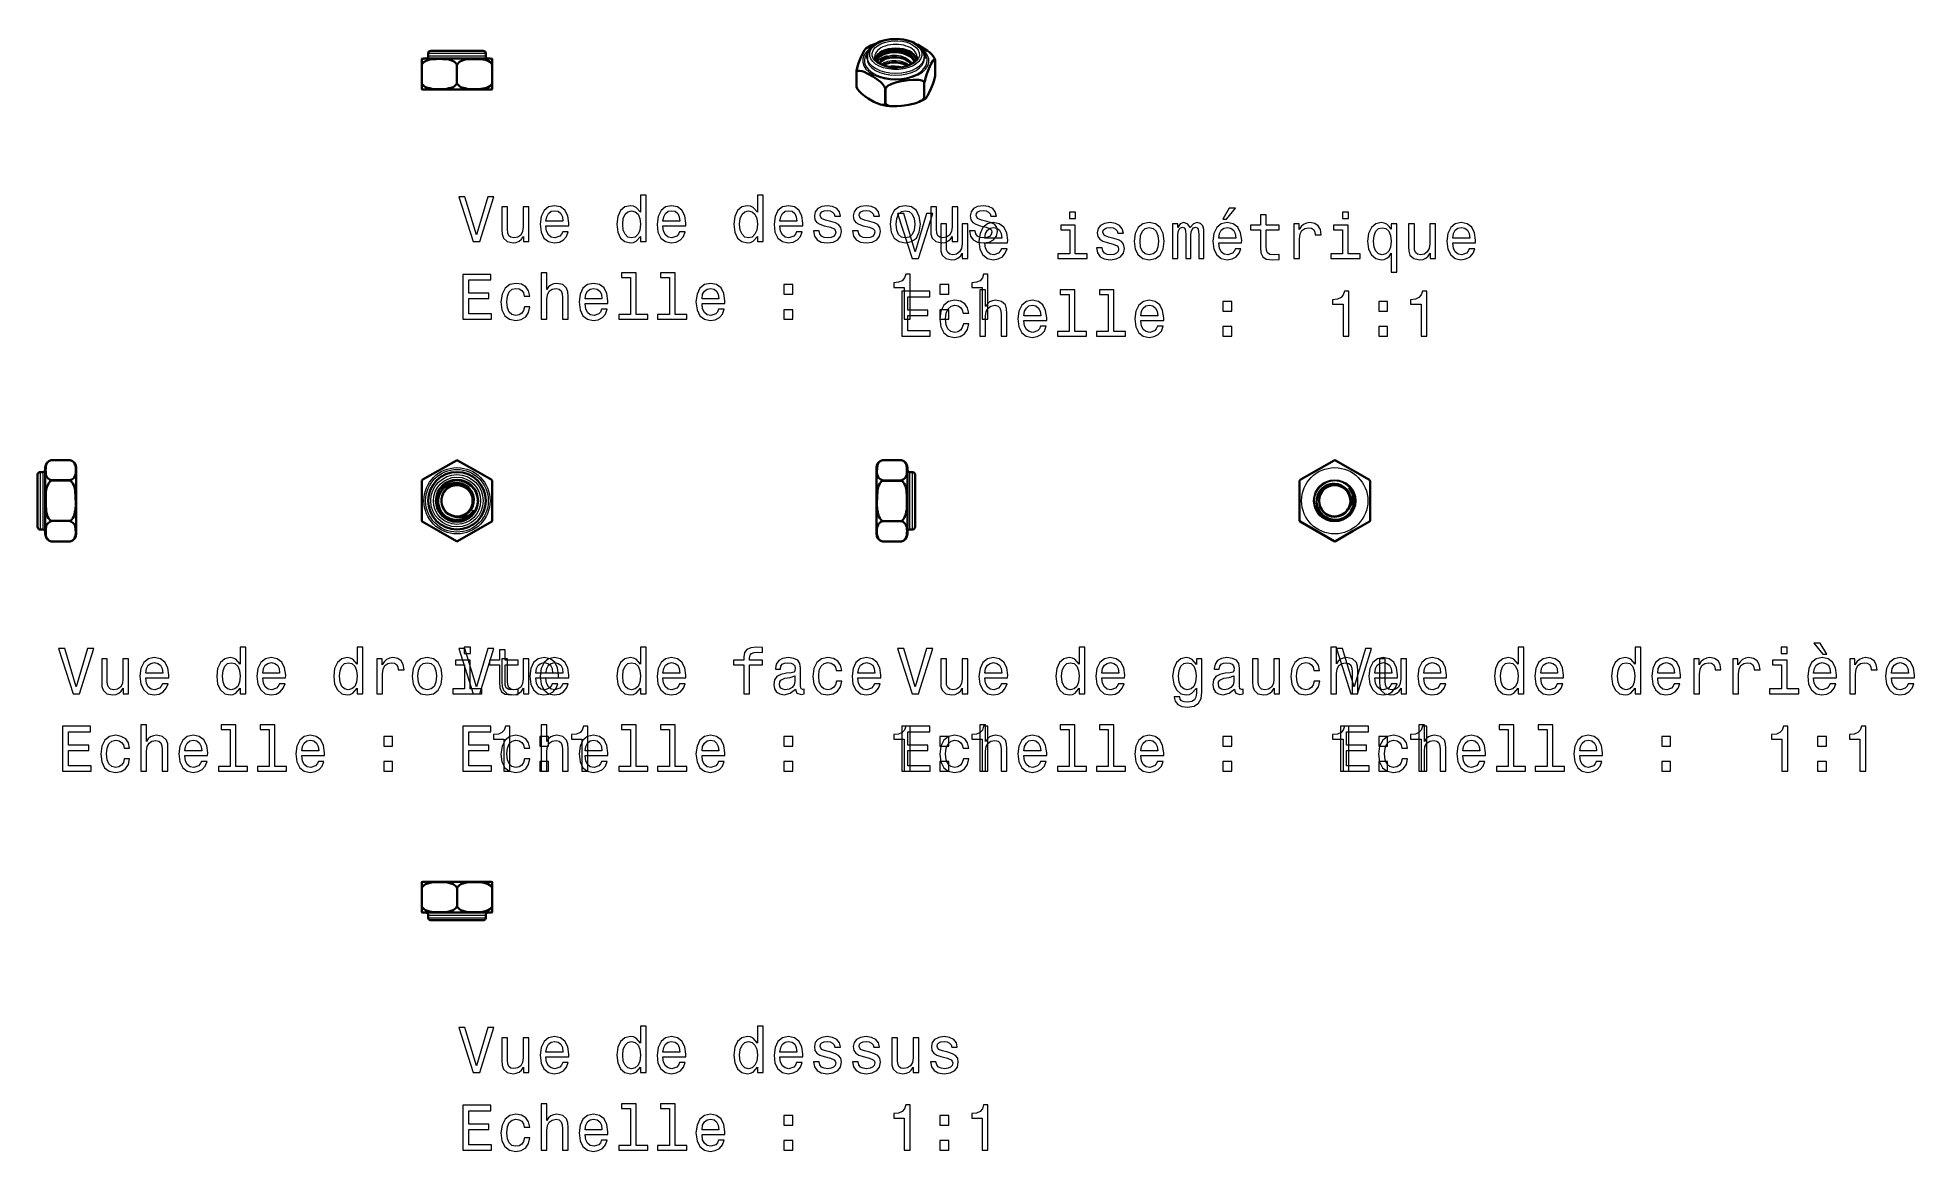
# Model space of a CAD drawing. Extents: x 562 to 708, y 370 to 457.
import ezdxf

# ---------------------------------------------------------------- set-up
doc = ezdxf.new("R2010")
doc.units = 0

msp = doc.modelspace()

# ---------------------------------------------------------------- linework, layer by layer
at = {"color": 7, "lineweight": 35, "ltscale": 0.009785}
for p, q in [((591.75, 454.51), (591.75, 454.91)), ((597.25, 454.91), (597.25, 454.51)), ((591.75, 452.95), (591.75, 452.56)), ((597.25, 452.95), (597.25, 452.56)), ((591.75, 390.81), (591.75, 390.42)), ((597.25, 390.81), (597.25, 390.42)), ((591.75, 388.46), (591.75, 388.85)), ((597.25, 388.85), (597.25, 388.46))]:
    msp.add_line(p, q, dxfattribs=at)
at = {"color": 7, "lineweight": 35, "ltscale": 0.030887}
for p, q in [((593.16, 454.93), (591.92, 454.93)), ((593.16, 452.53), (591.92, 452.53)), ((595.84, 390.84), (597.08, 390.84)), ((595.84, 388.44), (597.08, 388.44))]:
    msp.add_line(p, q, dxfattribs=at)
at = {"color": 7, "lineweight": 13, "ltscale": 0.082899}
for p, q in [((595.57, 455.33), (592.26, 455.33)), ((595.57, 455.13), (592.26, 455.13)), ((593.43, 388.24), (596.74, 388.24)), ((593.43, 388.04), (596.74, 388.04))]:
    msp.add_line(p, q, dxfattribs=at)
at = {"color": 7, "lineweight": 35, "ltscale": 0.005}
for p, q in [((592.26, 455.13), (592.26, 455.33)), ((596.74, 455.13), (596.74, 455.33)), ((562.24, 422.74), (562.04, 422.74)), ((629.77, 422.74), (629.97, 422.74)), ((562.24, 418.26), (562.04, 418.26)), ((629.77, 418.26), (629.97, 418.26)), ((592.26, 388.24), (592.26, 388.04)), ((596.74, 388.24), (596.74, 388.04))]:
    msp.add_line(p, q, dxfattribs=at)
at = {"color": 7, "lineweight": 35, "ltscale": 0.075504}
for p, q in [((595.48, 455.53), (592.46, 455.53)), ((593.52, 387.84), (596.54, 387.84))]:
    msp.add_line(p, q, dxfattribs=at)
at = {"color": 7, "lineweight": 35, "ltscale": 0.097885}
for p, q in [((597.08, 454.93), (593.16, 454.93)), ((597.08, 452.53), (593.16, 452.53)), ((591.92, 390.84), (595.84, 390.84)), ((591.92, 388.44), (595.84, 388.44))]:
    msp.add_line(p, q, dxfattribs=at)
at = {"color": 7, "lineweight": 35, "ltscale": 0.026569}
for p, q in [((596.54, 455.53), (595.48, 455.53)), ((592.46, 387.84), (593.52, 387.84))]:
    msp.add_line(p, q, dxfattribs=at)
at = {"color": 7, "lineweight": 13, "ltscale": 0.02917}
for p, q in [((596.74, 455.33), (595.57, 455.33)), ((596.74, 455.13), (595.57, 455.13)), ((592.26, 388.24), (593.43, 388.24)), ((592.26, 388.04), (593.43, 388.04))]:
    msp.add_line(p, q, dxfattribs=at)
at = {"color": 7, "lineweight": 35, "ltscale": 0.004082}
for p, q in [((626.43, 454.93), (626.43, 455.09)), ((630.92, 454.93), (630.92, 455.09))]:
    msp.add_line(p, q, dxfattribs=at)
at = {"color": 7, "lineweight": 13, "ltscale": 0.000206424}
msp.add_line((627.78, 454.62), (627.78, 454.63), dxfattribs=at)
at = {"color": 7, "lineweight": 13, "ltscale": 0.000636176}
msp.add_line((628.04, 455.1), (628.03, 455.13), dxfattribs=at)
at = {"color": 7, "lineweight": 35, "ltscale": 0.002631}
msp.add_line((631.72, 454.87), (631.68, 454.97), dxfattribs=at)
at = {"color": 7, "lineweight": 35, "ltscale": 0.000132048}
for p, q in [((631.73, 454.87), (631.72, 454.87)), ((625.62, 452.7), (625.62, 452.71))]:
    msp.add_line(p, q, dxfattribs=at)
at = {"color": 7, "lineweight": 35, "ltscale": 0.000326079}
for p, q in [((631.73, 454.87), (631.73, 454.86)), ((625.62, 452.72), (625.62, 452.71))]:
    msp.add_line(p, q, dxfattribs=at)
at = {"color": 7, "lineweight": 13, "ltscale": 0.031951}
for p, q in [((631.73, 453.59), (631.73, 454.87)), ((627.81, 451.4), (627.81, 452.68))]:
    msp.add_line(p, q, dxfattribs=at)
at = {"color": 7, "lineweight": 35, "ltscale": 0.030574}
for p, q in [((631.73, 453.63), (631.73, 454.86)), ((625.62, 452.72), (625.62, 453.94))]:
    msp.add_line(p, q, dxfattribs=at)
at = {"color": 7, "lineweight": 35, "ltscale": 0.039132}
for p, q in [((591.75, 452.95), (591.75, 454.51)), ((597.25, 452.95), (597.25, 454.51)), ((591.75, 390.42), (591.75, 388.85)), ((597.25, 390.42), (597.25, 388.85))]:
    msp.add_line(p, q, dxfattribs=at)
at = {"color": 7, "lineweight": 13, "ltscale": 0.039132}
for p, q in [((591.8, 452.95), (591.8, 454.51)), ((594.45, 452.95), (594.45, 454.51)), ((594.55, 452.95), (594.55, 454.51)), ((597.2, 452.95), (597.2, 454.51)), ((591.8, 390.42), (591.8, 388.85)), ((594.45, 390.42), (594.45, 388.85)), ((594.55, 390.42), (594.55, 388.85)), ((597.2, 390.42), (597.2, 388.85))]:
    msp.add_line(p, q, dxfattribs=at)
at = {"color": 7, "lineweight": 35, "ltscale": 0.001065}
for p, q in [((625.62, 453.94), (625.62, 453.98)), ((631.73, 453.59), (631.73, 453.63))]:
    msp.add_line(p, q, dxfattribs=at)
at = {"color": 7, "lineweight": 13, "ltscale": 0.03195}
for p, q in [((625.65, 452.65), (625.65, 453.93)), ((630.86, 451.84), (630.86, 453.12)), ((630.93, 451.88), (630.93, 453.16)), ((627.91, 451.39), (627.91, 452.66))]:
    msp.add_line(p, q, dxfattribs=at)
at = {"color": 7, "lineweight": 35, "ltscale": 0.000196875}
msp.add_line((627.78, 454.48), (627.79, 454.48), dxfattribs=at)
at = {"color": 7, "lineweight": 35, "ltscale": 0.002633}
msp.add_line((625.67, 452.61), (625.62, 452.7), dxfattribs=at)
at = {"color": 7, "lineweight": 35, "ltscale": 0.001228}
for p, q in [((625.65, 452.65), (625.67, 452.61)), ((562.85, 423.65), (562.9, 423.66)), ((629.11, 423.66), (629.16, 423.65)), ((562.9, 417.34), (562.85, 417.35)), ((629.16, 417.35), (629.11, 417.34))]:
    msp.add_line(p, q, dxfattribs=at)
at = {"color": 7, "lineweight": 35, "ltscale": 0.095823}
for p, q in [((561.84, 422.54), (561.84, 418.71)), ((630.17, 418.46), (630.17, 422.29))]:
    msp.add_line(p, q, dxfattribs=at)
at = {"color": 7, "lineweight": 13, "ltscale": 0.105212}
for p, q in [((562.04, 422.74), (562.04, 418.53)), ((562.24, 422.74), (562.24, 418.53)), ((629.77, 418.26), (629.77, 422.47)), ((629.97, 418.26), (629.97, 422.47))]:
    msp.add_line(p, q, dxfattribs=at)
at = {"color": 7, "lineweight": 35, "ltscale": 0.009402}
for p, q in [((562.44, 423.08), (562.44, 422.7)), ((564.84, 423.08), (564.84, 422.7)), ((627.17, 417.92), (627.17, 418.3)), ((629.57, 417.92), (629.57, 418.3))]:
    msp.add_line(p, q, dxfattribs=at)
at = {"color": 7, "lineweight": 35, "ltscale": 0.11937}
for p, q in [((562.44, 422.7), (562.44, 417.92)), ((564.84, 422.7), (564.84, 417.92)), ((627.17, 418.3), (627.17, 423.08)), ((629.57, 418.3), (629.57, 423.08))]:
    msp.add_line(p, q, dxfattribs=at)
at = {"color": 7, "lineweight": 13, "ltscale": 0.039131}
for p, q in [((564.42, 423.65), (562.85, 423.65)), ((627.59, 423.65), (629.16, 423.65)), ((564.42, 422.12), (562.85, 422.12)), ((564.42, 422.03), (562.85, 422.03)), ((627.59, 422.12), (629.16, 422.12)), ((627.59, 422.03), (629.16, 422.03)), ((564.42, 418.97), (562.85, 418.97)), ((564.42, 418.88), (562.85, 418.88)), ((627.59, 418.97), (629.16, 418.97)), ((627.59, 418.88), (629.16, 418.88)), ((564.42, 417.35), (562.85, 417.35)), ((627.59, 417.35), (629.16, 417.35))]:
    msp.add_line(p, q, dxfattribs=at)
at = {"color": 7, "lineweight": 35, "ltscale": 0.036768}
for p, q in [((564.37, 423.66), (562.9, 423.66)), ((627.64, 423.66), (629.11, 423.66)), ((564.37, 417.34), (562.9, 417.34)), ((627.64, 417.34), (629.11, 417.34))]:
    msp.add_line(p, q, dxfattribs=at)
at = {"color": 7, "lineweight": 35, "ltscale": 0.001229}
for p, q in [((564.42, 423.65), (564.37, 423.66)), ((627.64, 423.66), (627.59, 423.65)), ((564.37, 417.34), (564.42, 417.35)), ((627.59, 417.35), (627.64, 417.34))]:
    msp.add_line(p, q, dxfattribs=at)
at = {"color": 7, "lineweight": 35, "ltscale": 0.076499}
for p, q in [((591.8, 422.12), (594.45, 423.65)), ((665.55, 422.12), (662.9, 423.65)), ((594.55, 417.35), (597.2, 418.88)), ((662.8, 417.35), (660.15, 418.88))]:
    msp.add_line(p, q, dxfattribs=at)
at = {"color": 7, "lineweight": 35, "ltscale": 0.039872}
for p, q in [((594.55, 423.65), (595.93, 422.85)), ((662.8, 423.65), (661.42, 422.85)), ((594.45, 417.35), (593.07, 418.15)), ((662.9, 417.35), (664.28, 418.15))]:
    msp.add_line(p, q, dxfattribs=at)
at = {"color": 7, "lineweight": 35, "ltscale": 0.036627}
for p, q in [((597.2, 422.12), (595.93, 422.85)), ((660.15, 422.12), (661.42, 422.85)), ((591.8, 418.88), (593.07, 418.15)), ((665.55, 418.88), (664.28, 418.15))]:
    msp.add_line(p, q, dxfattribs=at)
at = {"color": 7, "lineweight": 13, "ltscale": 0.00686}
for p, q in [((629.77, 422.47), (629.77, 422.74)), ((629.97, 422.47), (629.97, 422.74)), ((562.04, 418.53), (562.04, 418.26)), ((562.24, 418.53), (562.24, 418.26))]:
    msp.add_line(p, q, dxfattribs=at)
at = {"color": 7, "lineweight": 35, "ltscale": 0.006248}
for p, q in [((630.17, 422.29), (630.17, 422.54)), ((561.84, 418.71), (561.84, 418.46))]:
    msp.add_line(p, q, dxfattribs=at)
at = {"color": 7, "lineweight": 35, "ltscale": 0.076498}
for p, q in [((591.75, 418.97), (591.75, 422.03)), ((597.25, 422.03), (597.25, 418.97)), ((660.1, 418.97), (660.1, 422.03)), ((665.6, 418.97), (665.6, 422.03))]:
    msp.add_line(p, q, dxfattribs=at)
at = {"color": 7, "lineweight": 35, "ltscale": 0.000250245}
for p, q in [((594.5, 421.72), (594.49, 421.72)), ((594.5, 421.72), (594.49, 421.72)), ((594.5, 421.72), (594.49, 421.72)), ((662.84, 421.72), (662.85, 421.72)), ((594.49, 419.28), (594.5, 419.28)), ((662.85, 419.28), (662.84, 419.28)), ((662.85, 419.28), (662.84, 419.28)), ((662.85, 419.28), (662.84, 419.28))]:
    msp.add_line(p, q, dxfattribs=at)
at = {"color": 7, "lineweight": 13, "ltscale": 0.000735874}
msp.add_line((594.5, 421.89), (594.5, 421.92), dxfattribs=at)
at = {"color": 7, "lineweight": 13, "ltscale": 0.000260926}
for p, q in [((594.5, 421.77), (594.51, 421.77)), ((662.86, 421.77), (662.85, 421.77)), ((662.84, 419.23), (662.85, 419.23))]:
    msp.add_line(p, q, dxfattribs=at)
at = {"color": 7, "lineweight": 35, "ltscale": 0.001908}
msp.add_line((663.99, 421.47), (663.94, 421.53), dxfattribs=at)
at = {"color": 7, "lineweight": 35, "ltscale": 0.001909}
msp.add_line((595.78, 419.72), (595.82, 419.78), dxfattribs=at)
at = {"color": 7, "lineweight": 13, "ltscale": 0.000737224}
msp.add_line((663.88, 419.85), (663.9, 419.83), dxfattribs=at)
at = {"color": 7, "lineweight": 35, "ltscale": 9.48012e-05}
msp.add_line((663.88, 419.85), (663.88, 419.85), dxfattribs=at)
at = {"color": 7, "lineweight": 13, "ltscale": 0.00053528}
msp.add_line((594.19, 419.29), (594.18, 419.27), dxfattribs=at)
at = {"color": 7, "lineweight": 13, "ltscale": 0.000736707}
msp.add_line((594.2, 419.32), (594.19, 419.29), dxfattribs=at)
at = {"color": 7, "lineweight": 35, "ltscale": 9.49515e-05}
msp.add_line((594.2, 419.32), (594.2, 419.32), dxfattribs=at)
at = {"color": 7, "lineweight": 13, "ltscale": 0.00030791}
msp.add_line((594.49, 419.28), (594.49, 419.27), dxfattribs=at)
at = {"color": 7, "lineweight": 35}
for points in [[(630.92, 455.09), (630.88, 455.33), (630.78, 455.58), (630.6, 455.8), (630.39, 455.99), (630.07, 456.18), (629.69, 456.32), (629.28, 456.42), (628.77, 456.47), (628.26, 456.45), (627.84, 456.37), (627.44, 456.25), (627.1, 456.08), (626.85, 455.9), (626.65, 455.7), (626.54, 455.52)], [(591.8, 454.51), (591.86, 454.6), (591.95, 454.68), (592.06, 454.74), (592.22, 454.81), (592.38, 454.85), (592.55, 454.88), (592.88, 454.9), (593.07, 454.91)], [(594.45, 454.51), (594.39, 454.6), (594.3, 454.68), (594.19, 454.74), (594.03, 454.81), (593.87, 454.85), (593.7, 454.88), (593.37, 454.9), (593.07, 454.91)], [(594.55, 454.51), (594.61, 454.6), (594.7, 454.68), (594.81, 454.74), (594.97, 454.81), (595.13, 454.85), (595.3, 454.88), (595.63, 454.9), (596.17, 454.9), (596.52, 454.87), (596.7, 454.83), (596.94, 454.75), (597.05, 454.68), (597.13, 454.61), (597.2, 454.51)], [(626.34, 455.71), (626.31, 455.68), (626.24, 455.59), (626.09, 455.31), (625.93, 454.96), (625.77, 454.57), (625.67, 454.22), (625.62, 453.98)], [(627.03, 455.09), (627.07, 454.93), (627.17, 454.76), (627.35, 454.59), (627.58, 454.46), (627.92, 454.33), (628.3, 454.25), (628.77, 454.23), (629.18, 454.27), (629.55, 454.37), (629.86, 454.51), (630.07, 454.65), (630.22, 454.81), (630.26, 454.88)], [(627.61, 455.23), (627.47, 455.15), (627.36, 455.05), (627.27, 454.96), (627.21, 454.85), (627.18, 454.75)], [(627.78, 454.89), (627.58, 454.77), (627.46, 454.63), (627.42, 454.55)], [(627.61, 455.23), (627.89, 455.34), (628.21, 455.41), (628.57, 455.44), (628.92, 455.41), (629.21, 455.35), (629.49, 455.26), (629.73, 455.13)], [(627.79, 454.48), (628.06, 454.58), (628.38, 454.64), (628.77, 454.64), (629.15, 454.57), (629.44, 454.45), (629.57, 454.38)], [(627.83, 454.91), (628.17, 455), (628.53, 455.03), (628.9, 455.01), (629.12, 454.97), (629.34, 454.91)], [(627.85, 454.51), (628.19, 454.59), (628.55, 454.62), (628.9, 454.6), (629.13, 454.56), (629.34, 454.5)], [(628.03, 454.98), (628.35, 455.04), (628.73, 455.05), (629.12, 454.98), (629.42, 454.87), (629.63, 454.74), (629.79, 454.59), (629.84, 454.5)], [(629.72, 455.19), (629.55, 455.29), (629.37, 455.37), (629.15, 455.44), (629.04, 455.48), (629.01, 455.5), (629.08, 455.5), (629.18, 455.49), (629.33, 455.46), (629.62, 455.36), (629.76, 455.28)], [(629.72, 455.19), (629.91, 455.04), (630.04, 454.88), (630.1, 454.71), (630.1, 454.68)], [(630.35, 456.02), (630.86, 455.73), (631.15, 455.53), (631.29, 455.42), (631.48, 455.24), (631.57, 455.13), (631.68, 454.97)], [(631.72, 454.87), (631.71, 454.9), (631.69, 454.9), (631.68, 454.9), (631.65, 454.89), (631.62, 454.86), (631.55, 454.77), (631.4, 454.49), (631.24, 454.14), (631.08, 453.74), (630.98, 453.4), (630.93, 453.16)], [(591.75, 454.51), (591.76, 454.47), (591.77, 454.47), (591.8, 454.51)], [(594.45, 454.51), (594.5, 454.47), (594.55, 454.51)], [(597.25, 454.51), (597.24, 454.47), (597.23, 454.47), (597.2, 454.51)], [(625.65, 453.93), (625.64, 453.92), (625.63, 453.91), (625.62, 453.91), (625.62, 453.94)], [(627.81, 452.68), (627.76, 452.78), (627.6, 452.99), (627.47, 453.11), (627.2, 453.33), (626.93, 453.51), (626.49, 453.75), (626.2, 453.89), (626.06, 453.95), (625.86, 453.99), (625.77, 453.99), (625.7, 453.97), (625.65, 453.93)], [(627.91, 452.66), (627.98, 452.74), (628.08, 452.83), (628.2, 452.89), (628.37, 452.97), (628.74, 453.09), (629.12, 453.17), (629.32, 453.2)], [(630.86, 453.12), (630.8, 453.18), (630.69, 453.23), (630.46, 453.28), (630.22, 453.29), (630.03, 453.29), (629.66, 453.25), (629.32, 453.2)], [(630.86, 453.12), (630.91, 453.1), (630.93, 453.16)], [(631.73, 453.59), (631.65, 453.24), (631.55, 452.94), (631.4, 452.58), (631.24, 452.24), (631.14, 452.03), (631.03, 451.88), (631.01, 451.86)], [(591.75, 452.95), (591.76, 452.99), (591.77, 453), (591.8, 452.95)], [(591.8, 452.95), (591.86, 452.87), (591.95, 452.78), (592.06, 452.72), (592.22, 452.66), (592.38, 452.62), (592.55, 452.59), (592.88, 452.56), (593.07, 452.56)], [(594.45, 452.95), (594.39, 452.87), (594.3, 452.78), (594.19, 452.72), (594.03, 452.66), (593.87, 452.62), (593.7, 452.59), (593.37, 452.56), (593.07, 452.56)], [(594.45, 452.95), (594.5, 453), (594.55, 452.95)], [(594.55, 452.95), (594.61, 452.87), (594.7, 452.78), (594.81, 452.72), (594.97, 452.66), (595.13, 452.62), (595.3, 452.59), (595.63, 452.56), (596.17, 452.56), (596.52, 452.6), (596.7, 452.63), (596.94, 452.72), (597.05, 452.78), (597.13, 452.86), (597.2, 452.95)], [(597.25, 452.95), (597.24, 452.99), (597.23, 453), (597.2, 452.95)], [(625.65, 452.65), (625.62, 452.72), (625.62, 452.72), (625.62, 452.72)], [(625.67, 452.61), (625.7, 452.55), (625.86, 452.34), (625.99, 452.22), (626.26, 452), (626.53, 451.82), (626.97, 451.57), (627.26, 451.43), (627.47, 451.36)], [(627.81, 452.68), (627.83, 452.65), (627.87, 452.63), (627.91, 452.66)], [(630.86, 451.84), (630.8, 451.76), (630.69, 451.68), (630.48, 451.57)], [(630.86, 451.84), (630.92, 451.9), (630.93, 451.88)], [(631.01, 451.86), (630.98, 451.85), (630.96, 451.85), (630.95, 451.86), (630.93, 451.88)], [(627.47, 451.36), (627.62, 451.34), (627.69, 451.34), (627.76, 451.36), (627.81, 451.4)], [(627.81, 451.4), (627.84, 451.42), (627.89, 451.41), (627.91, 451.39)], [(627.91, 451.39), (627.98, 451.33), (628.08, 451.28), (628.2, 451.24), (628.43, 451.22)], [(628.43, 451.22), (628.74, 451.22), (629.12, 451.26), (629.32, 451.29)], [(630.48, 451.57), (630.22, 451.47), (630.03, 451.42), (629.66, 451.34), (629.32, 451.29)], [(562.85, 423.65), (562.77, 423.61), (562.69, 423.56), (562.63, 423.5), (562.56, 423.41), (562.52, 423.31), (562.49, 423.21), (562.47, 423.02), (562.46, 422.85)], [(562.85, 422.12), (562.77, 422.15), (562.69, 422.21), (562.63, 422.27), (562.56, 422.36), (562.52, 422.45), (562.49, 422.55), (562.47, 422.74), (562.46, 422.85)], [(564.42, 423.65), (564.5, 423.61), (564.58, 423.56), (564.65, 423.5), (564.71, 423.41), (564.75, 423.31), (564.78, 423.21), (564.81, 423.02), (564.81, 422.85)], [(564.42, 422.12), (564.5, 422.15), (564.58, 422.21), (564.65, 422.27), (564.71, 422.36), (564.75, 422.45), (564.78, 422.55), (564.81, 422.74), (564.81, 422.85)], [(627.59, 422.12), (627.51, 422.15), (627.43, 422.21), (627.36, 422.27), (627.3, 422.36), (627.26, 422.45), (627.23, 422.55), (627.2, 422.74), (627.21, 423.05), (627.24, 423.25), (627.28, 423.36), (627.33, 423.46), (627.43, 423.56), (627.5, 423.61), (627.59, 423.65)], [(629.16, 422.12), (629.24, 422.15), (629.32, 422.21), (629.38, 422.27), (629.45, 422.36), (629.49, 422.45), (629.52, 422.55), (629.54, 422.74), (629.54, 423.05), (629.51, 423.25), (629.47, 423.36), (629.41, 423.46), (629.32, 423.56), (629.25, 423.61), (629.16, 423.65)], [(562.85, 422.03), (562.77, 421.96), (562.69, 421.85), (562.63, 421.73), (562.56, 421.55), (562.52, 421.36), (562.49, 421.17), (562.47, 420.78), (562.47, 420.17), (562.5, 419.76), (562.54, 419.55), (562.62, 419.28), (562.69, 419.15), (562.76, 419.05), (562.85, 418.97)], [(562.85, 422.03), (562.88, 422.05), (562.89, 422.09), (562.85, 422.12)], [(564.42, 422.03), (564.39, 422.05), (564.38, 422.09), (564.42, 422.12)], [(564.42, 418.97), (564.5, 419.04), (564.58, 419.15), (564.65, 419.27), (564.71, 419.45), (564.75, 419.64), (564.78, 419.83), (564.81, 420.22), (564.8, 420.83), (564.77, 421.24), (564.73, 421.45), (564.65, 421.72), (564.58, 421.85), (564.51, 421.95), (564.42, 422.03)], [(594.5, 421.89), (594.21, 421.87), (593.92, 421.79), (593.65, 421.65), (593.42, 421.45), (593.24, 421.21), (593.11, 420.93), (593.04, 420.62), (593.03, 420.31), (593.1, 420), (593.22, 419.71)], [(594.5, 419.27), (594.79, 419.29), (595.08, 419.38), (595.33, 419.54), (595.55, 419.76), (595.7, 420.03), (595.79, 420.32), (595.81, 420.64), (595.75, 420.95), (595.62, 421.24), (595.42, 421.49), (595.21, 421.67)], [(627.59, 418.97), (627.51, 419.04), (627.43, 419.15), (627.36, 419.27), (627.3, 419.45), (627.26, 419.64), (627.23, 419.83), (627.2, 420.22), (627.21, 420.83), (627.24, 421.24), (627.28, 421.45), (627.36, 421.72), (627.43, 421.85), (627.5, 421.95), (627.59, 422.03)], [(627.59, 422.12), (627.64, 422.08), (627.59, 422.03)], [(629.16, 422.12), (629.11, 422.08), (629.16, 422.03)], [(629.16, 418.97), (629.24, 419.04), (629.32, 419.15), (629.38, 419.27), (629.45, 419.45), (629.49, 419.64), (629.52, 419.83), (629.54, 420.22), (629.54, 420.83), (629.51, 421.24), (629.47, 421.45), (629.39, 421.72), (629.32, 421.85), (629.25, 421.95), (629.16, 422.03)], [(663.14, 419.03), (662.83, 419.01), (662.52, 419.06), (662.23, 419.17), (661.98, 419.33), (661.76, 419.55), (661.6, 419.8), (661.49, 420.08), (661.44, 420.37), (661.46, 420.66), (661.53, 420.94), (661.66, 421.2), (661.84, 421.43), (662.06, 421.61), (662.14, 421.66)], [(662.85, 421.83), (663.13, 421.79), (663.39, 421.69), (663.62, 421.54), (663.82, 421.35), (663.98, 421.07), (664.08, 420.77), (664.1, 420.46), (664.04, 420.16), (663.91, 419.88), (663.88, 419.85)], [(562.85, 417.35), (562.77, 417.39), (562.69, 417.44), (562.63, 417.5), (562.56, 417.59), (562.52, 417.69), (562.49, 417.79), (562.47, 417.98), (562.47, 418.29), (562.5, 418.49), (562.54, 418.59), (562.6, 418.7), (562.69, 418.79), (562.76, 418.84), (562.85, 418.88)], [(562.85, 418.97), (562.88, 418.95), (562.89, 418.91), (562.85, 418.88)], [(564.42, 418.97), (564.39, 418.95), (564.38, 418.91), (564.42, 418.88)], [(564.42, 417.35), (564.5, 417.39), (564.58, 417.44), (564.65, 417.5), (564.71, 417.59), (564.75, 417.69), (564.78, 417.79), (564.81, 417.98), (564.8, 418.29), (564.77, 418.49), (564.73, 418.59), (564.68, 418.7), (564.58, 418.79), (564.51, 418.84), (564.42, 418.88)], [(627.59, 418.88), (627.51, 418.85), (627.43, 418.79), (627.36, 418.73), (627.3, 418.64), (627.26, 418.55), (627.23, 418.45), (627.2, 418.26), (627.2, 418.15)], [(627.59, 417.35), (627.51, 417.39), (627.43, 417.44), (627.36, 417.5), (627.3, 417.59), (627.26, 417.69), (627.23, 417.79), (627.2, 417.98), (627.2, 418.15)], [(627.59, 418.97), (627.62, 418.95), (627.63, 418.91), (627.59, 418.88)], [(629.16, 418.97), (629.13, 418.95), (629.12, 418.91), (629.16, 418.88)], [(629.16, 418.88), (629.24, 418.85), (629.32, 418.79), (629.38, 418.73), (629.45, 418.64), (629.49, 418.55), (629.52, 418.45), (629.54, 418.26), (629.55, 418.15)], [(629.16, 417.35), (629.24, 417.39), (629.32, 417.44), (629.38, 417.5), (629.45, 417.59), (629.49, 417.69), (629.52, 417.79), (629.54, 417.98), (629.55, 418.15)], [(591.8, 390.42), (591.77, 390.38), (591.76, 390.37), (591.75, 390.42)], [(591.8, 390.42), (591.86, 390.5), (591.95, 390.58), (592.06, 390.65), (592.22, 390.71), (592.38, 390.75), (592.55, 390.78), (592.88, 390.81), (593.42, 390.8), (593.77, 390.77), (593.95, 390.73), (594.19, 390.65), (594.3, 390.58), (594.38, 390.51), (594.45, 390.42)], [(594.55, 390.42), (594.5, 390.37), (594.45, 390.42)], [(594.55, 390.42), (594.61, 390.5), (594.7, 390.58), (594.81, 390.65), (594.97, 390.71), (595.13, 390.75), (595.3, 390.78), (595.63, 390.81), (595.93, 390.81)], [(597.2, 390.42), (597.14, 390.5), (597.05, 390.58), (596.94, 390.65), (596.78, 390.71), (596.62, 390.75), (596.45, 390.78), (596.12, 390.81), (595.93, 390.81)], [(597.25, 390.42), (597.24, 390.38), (597.23, 390.37), (597.2, 390.42)], [(591.8, 388.85), (591.77, 388.9), (591.76, 388.9), (591.75, 388.85)], [(591.8, 388.85), (591.86, 388.77), (591.95, 388.69), (592.06, 388.63), (592.22, 388.56), (592.38, 388.52), (592.55, 388.49), (592.88, 388.47), (593.42, 388.47), (593.77, 388.5), (593.95, 388.54), (594.19, 388.62), (594.3, 388.69), (594.38, 388.76), (594.45, 388.85)], [(594.55, 388.85), (594.5, 388.9), (594.45, 388.85)], [(594.55, 388.85), (594.61, 388.77), (594.7, 388.69), (594.81, 388.63), (594.97, 388.56), (595.13, 388.52), (595.3, 388.49), (595.63, 388.47), (595.93, 388.46)], [(597.2, 388.85), (597.14, 388.77), (597.05, 388.69), (596.94, 388.63), (596.78, 388.56), (596.62, 388.52), (596.45, 388.49), (596.12, 388.47), (595.93, 388.46)], [(597.25, 388.85), (597.24, 388.9), (597.23, 388.9), (597.2, 388.85)]]:
    msp.add_lwpolyline(points, dxfattribs=at)
at = {"color": 7, "lineweight": 13}
for points in [[(627.22, 454.7), (627.27, 454.79), (627.34, 454.86), (627.53, 454.99), (627.74, 455.07)], [(627.24, 454.68), (627.29, 454.77), (627.36, 454.84), (627.54, 454.97), (627.75, 455.05)], [(627.78, 454.63), (628.05, 454.72), (628.35, 454.78), (628.67, 454.79), (628.99, 454.75), (629.25, 454.68), (629.5, 454.57), (629.7, 454.43)], [(628.03, 455.13), (628.36, 455.19), (628.72, 455.19), (629.07, 455.14), (629.39, 455.03), (629.62, 454.9), (629.8, 454.73), (629.87, 454.64), (629.91, 454.54)], [(628.01, 454.31), (628.3, 454.36), (628.61, 454.38), (628.92, 454.35), (629.21, 454.28)], [(594.5, 421.92), (594.49, 421.92), (594.17, 421.89), (593.85, 421.79), (593.57, 421.62), (593.35, 421.41), (593.18, 421.16), (593.06, 420.88), (593.02, 420.71), (593, 420.53)], [(594.49, 419.24), (594.72, 419.25), (594.93, 419.29), (595.14, 419.38), (595.33, 419.5), (595.5, 419.66), (595.64, 419.84), (595.74, 420.04), (595.81, 420.26), (595.84, 420.5), (595.83, 420.73), (595.78, 420.96), (595.69, 421.18), (595.56, 421.38), (595.41, 421.55), (595.23, 421.69)], [(662.35, 419.08), (662.06, 419.24), (661.8, 419.46), (661.6, 419.73), (661.47, 420.03), (661.41, 420.35), (661.43, 420.67), (661.51, 420.98), (661.66, 421.26), (661.87, 421.5), (662.13, 421.68)], [(662.85, 421.86), (663.14, 421.82), (663.41, 421.71), (663.64, 421.56), (663.84, 421.36), (663.99, 421.12), (664.09, 420.86), (664.13, 420.59), (664.11, 420.32), (664.03, 420.06), (663.9, 419.83)], [(663.94, 421.53), (664.08, 421.3), (664.17, 421.06), (664.21, 420.81), (664.21, 420.56), (664.19, 420.4), (664.14, 420.24), (664, 419.96), (663.9, 419.83)], [(664.05, 421.4), (664.18, 421.1), (664.24, 420.79), (664.23, 420.49), (664.15, 420.2), (664.01, 419.94), (663.92, 419.81)], [(595.82, 419.78), (595.64, 419.58), (595.44, 419.42), (595.21, 419.3), (594.93, 419.21), (594.64, 419.19), (594.5, 419.2)], [(595.73, 419.64), (595.55, 419.48), (595.36, 419.34), (595.15, 419.25), (594.99, 419.2), (594.82, 419.17), (594.66, 419.17), (594.5, 419.18)]]:
    msp.add_lwpolyline(points, dxfattribs=at)
for points in [[(596.9, 444.18), (596.02, 441.2), (595.12, 444.18), (594.64, 444.18), (595.77, 440.68), (596.27, 440.68), (597.37, 444.18)], [(600.1, 443.38), (599.65, 443.38), (599.65, 441.82), (599.6, 441.46), (599.46, 441.19), (599.23, 441.03), (598.93, 440.98), (598.7, 441.02), (598.54, 441.14), (598.46, 441.35), (598.44, 441.64), (598.44, 443.38), (597.99, 443.38), (597.99, 441.6), (598.01, 441.25), (598.11, 440.95), (598.4, 440.68), (598.87, 440.58), (599.12, 440.61), (599.34, 440.71), (599.52, 440.86), (599.67, 441.09), (599.67, 440.68), (600.1, 440.68)], [(601.43, 441.9), (603.21, 441.9), (603.21, 442.11), (603.13, 442.69), (602.91, 443.12), (602.56, 443.38), (602.09, 443.48), (601.63, 443.38), (601.28, 443.1), (601.05, 442.64), (600.97, 442.03), (601.05, 441.41), (601.27, 440.96), (601.62, 440.68), (602.07, 440.58), (602.47, 440.65), (602.79, 440.82), (603.03, 441.09), (603.16, 441.45), (602.73, 441.45), (602.63, 441.25), (602.5, 441.1), (602.13, 440.98), (601.84, 441.03), (601.63, 441.21), (601.48, 441.5), (601.43, 441.89)], [(601.43, 442.27), (601.49, 442.62), (601.63, 442.88), (601.83, 443.04), (602.11, 443.09), (602.37, 443.04), (602.58, 442.88), (602.71, 442.62), (602.75, 442.27)], [(608.78, 441.09), (608.78, 440.68), (609.23, 440.68), (609.23, 444.3), (608.79, 444.3), (608.79, 442.97), (608.45, 443.35), (608.24, 443.44), (608.01, 443.48), (607.58, 443.38), (607.24, 443.1), (607.03, 442.64), (606.95, 442.03), (607.03, 441.42), (607.24, 440.96), (607.58, 440.68), (608.01, 440.58), (608.24, 440.61), (608.45, 440.71)], [(608.08, 443.08), (608.37, 443.01), (608.6, 442.81), (608.73, 442.49), (608.78, 442.03), (608.73, 441.57), (608.6, 441.25), (608.37, 441.04), (608.08, 440.98), (607.8, 441.04), (607.59, 441.25), (607.45, 441.58), (607.41, 442.03), (607.45, 442.48), (607.59, 442.81), (607.8, 443.01)], [(610.54, 441.9), (612.32, 441.9), (612.32, 442.11), (612.24, 442.69), (612.02, 443.12), (611.67, 443.38), (611.2, 443.48), (610.74, 443.38), (610.39, 443.1), (610.16, 442.64), (610.08, 442.03), (610.15, 441.41), (610.38, 440.96), (610.73, 440.68), (611.18, 440.58), (611.58, 440.65), (611.9, 440.82), (612.14, 441.09), (612.27, 441.45), (611.83, 441.45), (611.74, 441.25), (611.61, 441.1), (611.24, 440.98), (610.95, 441.03), (610.73, 441.21), (610.59, 441.5), (610.54, 441.89)], [(610.54, 442.27), (610.6, 442.62), (610.73, 442.88), (610.94, 443.04), (611.21, 443.09), (611.48, 443.04), (611.69, 442.88), (611.81, 442.62), (611.86, 442.27)], [(617.89, 441.09), (617.89, 440.68), (618.33, 440.68), (618.33, 444.3), (617.9, 444.3), (617.9, 442.97), (617.56, 443.35), (617.35, 443.44), (617.11, 443.48), (616.69, 443.38), (616.35, 443.1), (616.14, 442.64), (616.06, 442.03), (616.14, 441.42), (616.35, 440.96), (616.69, 440.68), (617.11, 440.58), (617.35, 440.61), (617.56, 440.71)], [(617.19, 443.08), (617.48, 443.01), (617.7, 442.81), (617.84, 442.49), (617.89, 442.03), (617.84, 441.57), (617.7, 441.25), (617.48, 441.04), (617.19, 440.98), (616.91, 441.04), (616.7, 441.25), (616.56, 441.58), (616.51, 442.03), (616.56, 442.48), (616.7, 442.81), (616.91, 443.01)], [(619.65, 441.9), (621.43, 441.9), (621.43, 442.11), (621.35, 442.69), (621.13, 443.12), (620.78, 443.38), (620.31, 443.48), (619.85, 443.38), (619.49, 443.1), (619.27, 442.64), (619.19, 442.03), (619.26, 441.41), (619.49, 440.96), (619.84, 440.68), (620.29, 440.58), (620.68, 440.65), (621.01, 440.82), (621.24, 441.09), (621.38, 441.45), (620.94, 441.45), (620.85, 441.25), (620.72, 441.1), (620.35, 440.98), (620.06, 441.03), (619.84, 441.21), (619.7, 441.5), (619.65, 441.89)], [(619.65, 442.27), (619.71, 442.62), (619.84, 442.88), (620.05, 443.04), (620.32, 443.09), (620.59, 443.04), (620.8, 442.88), (620.92, 442.62), (620.97, 442.27)], [(623.62, 442.25), (623.2, 442.35), (622.88, 442.47), (622.77, 442.71), (622.8, 442.87), (622.91, 443), (623.08, 443.07), (623.33, 443.1), (623.56, 443.07), (623.75, 442.98), (623.87, 442.84), (623.92, 442.66), (624.36, 442.66), (624.36, 442.67), (624.28, 443), (624.07, 443.26), (623.75, 443.42), (623.33, 443.48), (622.9, 443.42), (622.59, 443.25), (622.39, 443.01), (622.33, 442.69), (622.37, 442.39), (622.52, 442.18), (622.75, 442.03), (623.09, 441.92), (623.58, 441.8), (623.88, 441.67), (623.96, 441.57), (623.99, 441.42), (623.95, 441.24), (623.83, 441.09), (623.63, 441), (623.37, 440.97), (623.09, 441), (622.89, 441.11), (622.75, 441.28), (622.7, 441.52), (622.27, 441.52), (622.34, 441.11), (622.55, 440.82), (622.87, 440.65), (623.33, 440.58), (623.8, 440.65), (624.15, 440.82), (624.36, 441.1), (624.44, 441.47), (624.38, 441.79), (624.22, 442.01), (623.97, 442.15)], [(626.66, 442.25), (626.23, 442.35), (625.91, 442.47), (625.81, 442.71), (625.84, 442.87), (625.94, 443), (626.12, 443.07), (626.36, 443.1), (626.6, 443.07), (626.79, 442.98), (626.91, 442.84), (626.96, 442.66), (627.39, 442.66), (627.39, 442.67), (627.32, 443), (627.11, 443.26), (626.79, 443.42), (626.36, 443.48), (625.93, 443.42), (625.62, 443.25), (625.43, 443.01), (625.36, 442.69), (625.41, 442.39), (625.55, 442.18), (625.78, 442.03), (626.12, 441.92), (626.62, 441.8), (626.92, 441.67), (627, 441.57), (627.03, 441.42), (626.98, 441.24), (626.86, 441.09), (626.67, 441), (626.4, 440.97), (626.13, 441), (625.92, 441.11), (625.79, 441.28), (625.73, 441.52), (625.3, 441.52), (625.37, 441.11), (625.58, 440.82), (625.91, 440.65), (626.36, 440.58), (626.84, 440.65), (627.19, 440.82), (627.4, 441.1), (627.47, 441.47), (627.42, 441.79), (627.26, 442.01), (627, 442.15)], [(628.24, 442.03), (628.32, 441.41), (628.55, 440.96), (628.92, 440.68), (629.41, 440.58), (629.9, 440.68), (630.27, 440.95), (630.5, 441.41), (630.59, 442.03), (630.5, 442.64), (630.27, 443.1), (629.9, 443.38), (629.41, 443.48), (628.92, 443.38), (628.55, 443.1), (628.32, 442.64)], [(628.69, 442.03), (628.74, 442.49), (628.88, 442.81), (629.11, 443.02), (629.41, 443.09), (629.72, 443.02), (629.94, 442.82), (630.09, 442.49), (630.14, 442.03), (630.09, 441.57), (629.94, 441.24), (629.72, 441.04), (629.41, 440.97), (629.11, 441.04), (628.88, 441.24), (628.74, 441.57)], [(633.49, 443.38), (633.05, 443.38), (633.05, 441.82), (633, 441.46), (632.85, 441.19), (632.63, 441.03), (632.33, 440.98), (632.09, 441.02), (631.94, 441.14), (631.86, 441.35), (631.84, 441.64), (631.84, 443.38), (631.39, 443.38), (631.39, 441.6), (631.41, 441.25), (631.5, 440.95), (631.79, 440.68), (632.26, 440.58), (632.52, 440.61), (632.73, 440.71), (632.92, 440.86), (633.07, 441.09), (633.07, 440.68), (633.49, 440.68)], [(635.77, 442.25), (635.34, 442.35), (635.02, 442.47), (634.92, 442.71), (634.95, 442.87), (635.05, 443), (635.22, 443.07), (635.47, 443.1), (635.71, 443.07), (635.89, 442.98), (636.02, 442.84), (636.07, 442.66), (636.5, 442.66), (636.5, 442.67), (636.42, 443), (636.22, 443.26), (635.89, 443.42), (635.47, 443.48), (635.04, 443.42), (634.73, 443.25), (634.53, 443.01), (634.47, 442.69), (634.52, 442.39), (634.66, 442.18), (634.89, 442.03), (635.23, 441.92), (635.72, 441.8), (636.03, 441.67), (636.11, 441.57), (636.14, 441.42), (636.09, 441.24), (635.97, 441.09), (635.77, 441), (635.51, 440.97), (635.23, 441), (635.03, 441.11), (634.9, 441.28), (634.84, 441.52), (634.41, 441.52), (634.48, 441.11), (634.69, 440.82), (635.02, 440.65), (635.47, 440.58), (635.95, 440.65), (636.29, 440.82), (636.51, 441.1), (636.58, 441.47), (636.53, 441.79), (636.37, 442.01), (636.11, 442.15)], [(642.66, 442.98), (642.2, 442.98), (642.2, 442.47), (642.66, 442.47)], [(654.13, 442.43), (654.43, 442.43), (655.13, 443.29), (654.64, 443.29)], [(663.92, 442.98), (663.45, 442.98), (663.45, 442.47), (663.92, 442.47)], [(631.07, 442.86), (630.19, 439.88), (629.29, 442.86), (628.81, 442.86), (629.94, 439.36), (630.44, 439.36), (631.55, 442.86)], [(634.27, 442.06), (633.83, 442.06), (633.83, 440.5), (633.78, 440.14), (633.63, 439.88), (633.4, 439.71), (633.11, 439.66), (632.87, 439.7), (632.72, 439.83), (632.63, 440.03), (632.61, 440.32), (632.61, 442.06), (632.17, 442.06), (632.17, 440.28), (632.18, 439.93), (632.28, 439.63), (632.57, 439.36), (633.04, 439.26), (633.29, 439.3), (633.51, 439.39), (633.7, 439.54), (633.85, 439.77), (633.85, 439.36), (634.27, 439.36)], [(635.61, 440.58), (637.38, 440.58), (637.39, 440.79), (637.31, 441.37), (637.09, 441.8), (636.73, 442.06), (636.26, 442.16), (635.81, 442.06), (635.45, 441.78), (635.23, 441.32), (635.14, 440.71), (635.22, 440.09), (635.45, 439.64), (635.8, 439.36), (636.25, 439.26), (636.64, 439.33), (636.97, 439.5), (637.2, 439.77), (637.34, 440.13), (636.9, 440.13), (636.81, 439.93), (636.68, 439.78), (636.3, 439.66), (636.02, 439.71), (635.8, 439.89), (635.66, 440.18), (635.61, 440.57)], [(635.61, 440.95), (635.66, 441.3), (635.8, 441.56), (636.01, 441.72), (636.28, 441.77), (636.55, 441.72), (636.75, 441.56), (636.88, 441.3), (636.92, 440.95)], [(642.65, 439.73), (642.65, 441.97), (641.51, 441.97), (641.51, 441.6), (642.21, 441.6), (642.21, 439.73), (641.3, 439.73), (641.3, 439.36), (643.57, 439.36), (643.57, 439.73)], [(645.65, 440.93), (645.23, 441.04), (644.91, 441.15), (644.8, 441.39), (644.83, 441.56), (644.94, 441.68), (645.11, 441.75), (645.36, 441.78), (645.59, 441.75), (645.78, 441.66), (645.9, 441.52), (645.95, 441.34), (646.39, 441.34), (646.39, 441.35), (646.31, 441.68), (646.1, 441.94), (645.78, 442.1), (645.36, 442.16), (644.93, 442.1), (644.62, 441.93), (644.42, 441.69), (644.36, 441.37), (644.4, 441.07), (644.55, 440.86), (644.78, 440.71), (645.12, 440.6), (645.61, 440.48), (645.91, 440.35), (645.99, 440.25), (646.02, 440.1), (645.98, 439.92), (645.86, 439.77), (645.66, 439.68), (645.4, 439.65), (645.12, 439.68), (644.92, 439.79), (644.78, 439.96), (644.73, 440.2), (644.3, 440.2), (644.37, 439.8), (644.58, 439.5), (644.9, 439.33), (645.36, 439.26), (645.83, 439.33), (646.18, 439.5), (646.39, 439.78), (646.47, 440.15), (646.41, 440.47), (646.25, 440.69), (646, 440.83)], [(647.23, 440.71), (647.31, 440.09), (647.55, 439.64), (647.91, 439.36), (648.41, 439.26), (648.9, 439.36), (649.27, 439.63), (649.5, 440.09), (649.58, 440.71), (649.5, 441.32), (649.27, 441.78), (648.9, 442.06), (648.41, 442.16), (647.91, 442.06), (647.55, 441.78), (647.31, 441.32)], [(647.69, 440.71), (647.73, 441.17), (647.87, 441.49), (648.1, 441.7), (648.41, 441.77), (648.71, 441.7), (648.94, 441.5), (649.08, 441.17), (649.13, 440.71), (649.08, 440.25), (648.94, 439.92), (648.71, 439.72), (648.41, 439.65), (648.1, 439.72), (647.87, 439.92), (647.73, 440.25)], [(650.22, 439.36), (650.63, 439.36), (650.63, 441.17), (650.66, 441.44), (650.73, 441.64), (650.85, 441.75), (651, 441.8), (651.12, 441.76), (651.2, 441.66), (651.24, 441.48), (651.26, 441.26), (651.26, 439.36), (651.64, 439.36), (651.64, 441.17), (651.67, 441.43), (651.74, 441.63), (651.86, 441.75), (652.01, 441.8), (652.14, 441.76), (652.22, 441.66), (652.27, 441.26), (652.27, 439.36), (652.67, 439.36), (652.67, 441.23), (652.65, 441.62), (652.57, 441.91), (652.41, 442.09), (652.15, 442.16), (651.84, 442.06), (651.6, 441.77), (651.41, 442.05), (651.1, 442.16), (650.81, 442.06), (650.62, 441.78), (650.62, 442.06), (650.22, 442.06)], [(653.82, 440.58), (655.6, 440.58), (655.61, 440.79), (655.52, 441.37), (655.3, 441.8), (654.95, 442.06), (654.48, 442.16), (654.02, 442.06), (653.67, 441.78), (653.44, 441.32), (653.36, 440.71), (653.44, 440.09), (653.66, 439.64), (654.01, 439.36), (654.47, 439.26), (654.86, 439.33), (655.18, 439.5), (655.42, 439.77), (655.55, 440.13), (655.12, 440.13), (655.03, 439.93), (654.89, 439.78), (654.52, 439.66), (654.23, 439.71), (654.02, 439.89), (653.88, 440.18), (653.82, 440.57)], [(653.82, 440.95), (653.88, 441.3), (654.02, 441.56), (654.22, 441.72), (654.5, 441.77), (654.76, 441.72), (654.97, 441.56), (655.1, 441.3), (655.14, 440.95)], [(657.07, 441.6), (657.07, 440.24), (657.1, 439.8), (657.24, 439.5), (657.52, 439.32), (658, 439.26), (658.53, 439.29), (658.53, 439.67), (658.14, 439.64), (657.79, 439.68), (657.61, 439.81), (657.53, 440.02), (657.51, 440.31), (657.51, 441.6), (658.53, 441.6), (658.53, 441.97), (657.51, 441.97), (657.51, 442.77), (657.07, 442.77), (657.07, 441.97), (656.3, 441.97), (656.3, 441.6)], [(659.67, 439.36), (660.12, 439.36), (660.12, 440.9), (660.16, 441.28), (660.3, 441.55), (660.52, 441.71), (660.82, 441.76), (661.04, 441.73), (661.21, 441.63), (661.31, 441.45), (661.34, 441.22), (661.79, 441.22), (661.73, 441.63), (661.57, 441.92), (661.29, 442.1), (660.91, 442.16), (660.65, 442.12), (660.43, 442.02), (660.23, 441.85), (660.08, 441.62), (660.08, 442.06), (659.67, 442.06)], [(663.9, 439.73), (663.9, 441.97), (662.76, 441.97), (662.76, 441.6), (663.46, 441.6), (663.46, 439.73), (662.55, 439.73), (662.55, 439.36), (664.82, 439.36), (664.82, 439.73)], [(667.24, 441.65), (667.09, 441.87), (666.91, 442.03), (666.71, 442.13), (666.47, 442.16), (666.04, 442.06), (665.71, 441.78), (665.49, 441.32), (665.41, 440.71), (665.49, 440.1), (665.71, 439.64), (666.04, 439.36), (666.47, 439.26), (666.71, 439.29), (666.91, 439.38), (667.08, 439.53), (667.24, 439.77), (667.24, 438.31), (667.69, 438.31), (667.69, 442.06), (667.24, 442.06)], [(665.87, 440.71), (665.91, 441.16), (666.05, 441.49), (666.27, 441.69), (666.54, 441.76), (666.84, 441.69), (667.06, 441.49), (667.19, 441.17), (667.24, 440.71), (667.19, 440.25), (667.06, 439.93), (666.84, 439.72), (666.54, 439.66), (666.27, 439.72), (666.05, 439.93), (665.91, 440.26)], [(670.7, 442.06), (670.26, 442.06), (670.26, 440.5), (670.21, 440.14), (670.06, 439.88), (669.84, 439.71), (669.54, 439.66), (669.3, 439.7), (669.15, 439.83), (669.07, 440.03), (669.05, 440.32), (669.05, 442.06), (668.6, 442.06), (668.6, 440.28), (668.62, 439.93), (668.71, 439.63), (669, 439.36), (669.47, 439.26), (669.73, 439.3), (669.94, 439.39), (670.13, 439.54), (670.28, 439.77), (670.28, 439.36), (670.7, 439.36)], [(672.04, 440.58), (673.82, 440.58), (673.82, 440.79), (673.74, 441.37), (673.52, 441.8), (673.17, 442.06), (672.7, 442.16), (672.24, 442.06), (671.88, 441.78), (671.66, 441.32), (671.58, 440.71), (671.65, 440.09), (671.88, 439.64), (672.23, 439.36), (672.68, 439.26), (673.07, 439.33), (673.4, 439.5), (673.63, 439.77), (673.77, 440.13), (673.33, 440.13), (673.24, 439.93), (673.11, 439.78), (672.74, 439.66), (672.45, 439.71), (672.23, 439.89), (672.09, 440.18), (672.04, 440.57)], [(672.04, 440.95), (672.1, 441.3), (672.23, 441.56), (672.44, 441.72), (672.71, 441.77), (672.98, 441.72), (673.19, 441.56), (673.31, 441.3), (673.36, 440.95)], [(594.96, 434.63), (597.18, 434.63), (597.18, 435.05), (595.42, 435.05), (595.42, 436.24), (596.99, 436.24), (596.99, 436.66), (595.42, 436.66), (595.42, 437.71), (597.14, 437.71), (597.14, 438.13), (594.96, 438.13)], [(599.73, 436.44), (600.17, 436.44), (600.08, 436.84), (599.87, 437.16), (599.53, 437.36), (599.09, 437.43), (598.61, 437.33), (598.24, 437.05), (598.01, 436.59), (597.92, 435.98), (598, 435.36), (598.23, 434.91), (598.59, 434.63), (599.07, 434.53), (599.51, 434.61), (599.85, 434.82), (600.08, 435.15), (600.18, 435.6), (599.76, 435.6), (599.68, 435.31), (599.54, 435.1), (599.34, 434.97), (599.09, 434.93), (598.78, 435), (598.56, 435.2), (598.42, 435.53), (598.38, 435.99), (598.42, 436.44), (598.56, 436.77), (598.79, 436.97), (599.09, 437.04), (599.35, 437), (599.55, 436.88), (599.68, 436.69)], [(601.05, 434.63), (601.49, 434.63), (601.49, 436.19), (601.54, 436.55), (601.68, 436.81), (601.91, 436.97), (602.21, 437.03), (602.45, 436.98), (602.6, 436.85), (602.68, 436.62), (602.71, 436.32), (602.71, 434.63), (603.15, 434.63), (603.15, 436.41), (603.13, 436.77), (603.04, 437.06), (602.74, 437.34), (602.28, 437.43), (602.02, 437.4), (601.81, 437.3), (601.63, 437.15), (601.49, 436.94), (601.49, 438.25), (601.05, 438.25)], [(604.47, 435.85), (606.25, 435.85), (606.25, 436.06), (606.17, 436.64), (605.95, 437.07), (605.6, 437.34), (605.13, 437.43), (604.67, 437.33), (604.31, 437.05), (604.09, 436.59), (604.01, 435.99), (604.08, 435.36), (604.31, 434.91), (604.66, 434.63), (605.11, 434.53), (605.5, 434.6), (605.83, 434.77), (606.06, 435.04), (606.2, 435.41), (605.76, 435.41), (605.67, 435.2), (605.54, 435.05), (605.17, 434.93), (604.88, 434.99), (604.66, 435.16), (604.52, 435.45), (604.47, 435.84)], [(604.47, 436.23), (604.53, 436.58), (604.66, 436.83), (604.87, 436.99), (605.14, 437.04), (605.41, 436.99), (605.62, 436.83), (605.74, 436.58), (605.79, 436.23)], [(608, 437.88), (608, 435), (607.09, 435), (607.09, 434.63), (609.35, 434.63), (609.35, 435), (608.44, 435), (608.44, 438.25), (607.3, 438.25), (607.3, 437.88)], [(611.04, 437.88), (611.04, 435), (610.12, 435), (610.12, 434.63), (612.39, 434.63), (612.39, 435), (611.48, 435), (611.48, 438.25), (610.34, 438.25), (610.34, 437.88)], [(613.58, 435.85), (615.35, 435.85), (615.36, 436.06), (615.28, 436.64), (615.06, 437.07), (614.7, 437.34), (614.23, 437.43), (613.78, 437.33), (613.42, 437.05), (613.2, 436.59), (613.11, 435.99), (613.19, 435.36), (613.42, 434.91), (613.77, 434.63), (614.22, 434.53), (614.61, 434.6), (614.94, 434.77), (615.17, 435.04), (615.31, 435.41), (614.87, 435.41), (614.78, 435.2), (614.65, 435.05), (614.27, 434.93), (613.99, 434.99), (613.77, 435.16), (613.63, 435.45), (613.58, 435.84)], [(613.58, 436.23), (613.63, 436.58), (613.77, 436.83), (613.98, 436.99), (614.25, 437.04), (614.52, 436.99), (614.72, 436.83), (614.85, 436.58), (614.89, 436.23)], [(619.96, 436.59), (620.65, 436.59), (620.65, 437.34), (619.96, 437.34)], [(629.32, 434.63), (629.78, 434.63), (629.78, 438.15), (629.44, 438.15), (629.35, 437.85), (629.17, 437.64), (628.89, 437.52), (628.51, 437.48), (628.51, 437.12), (629.32, 437.12)], [(632.1, 436.59), (632.8, 436.59), (632.8, 437.34), (632.1, 437.34)], [(635.4, 434.63), (635.85, 434.63), (635.85, 438.15), (635.51, 438.15), (635.42, 437.85), (635.24, 437.64), (634.96, 437.52), (634.58, 437.48), (634.58, 437.12), (635.4, 437.12)], [(629.13, 433.31), (631.35, 433.31), (631.35, 433.73), (629.6, 433.73), (629.6, 434.92), (631.16, 434.92), (631.16, 435.34), (629.6, 435.34), (629.6, 436.39), (631.31, 436.39), (631.31, 436.81), (629.13, 436.81)], [(633.91, 435.12), (634.35, 435.12), (634.26, 435.52), (634.04, 435.84), (633.7, 436.04), (633.26, 436.11), (632.78, 436.01), (632.41, 435.73), (632.18, 435.27), (632.1, 434.66), (632.17, 434.05), (632.4, 433.59), (632.76, 433.31), (633.25, 433.21), (633.68, 433.29), (634.02, 433.5), (634.25, 433.83), (634.35, 434.28), (633.93, 434.28), (633.85, 434), (633.71, 433.78), (633.51, 433.65), (633.26, 433.61), (632.96, 433.68), (632.73, 433.88), (632.6, 434.21), (632.55, 434.67), (632.6, 435.12), (632.74, 435.45), (632.97, 435.65), (633.26, 435.73), (633.53, 435.68), (633.72, 435.56), (633.85, 435.37)], [(635.22, 433.31), (635.66, 433.31), (635.66, 434.87), (635.71, 435.23), (635.86, 435.49), (636.08, 435.65), (636.39, 435.72), (636.63, 435.66), (636.78, 435.53), (636.85, 435.3), (636.88, 435), (636.88, 433.31), (637.32, 433.31), (637.32, 435.09), (637.3, 435.45), (637.21, 435.75), (636.91, 436.02), (636.45, 436.11), (636.2, 436.08), (635.98, 435.98), (635.8, 435.83), (635.66, 435.62), (635.66, 436.93), (635.22, 436.93)], [(638.64, 434.53), (640.42, 434.53), (640.42, 434.74), (640.34, 435.32), (640.12, 435.76), (639.77, 436.02), (639.3, 436.11), (638.84, 436.01), (638.49, 435.73), (638.26, 435.27), (638.18, 434.67), (638.26, 434.05), (638.48, 433.59), (638.83, 433.31), (639.29, 433.21), (639.68, 433.28), (640, 433.45), (640.24, 433.72), (640.37, 434.09), (639.94, 434.09), (639.85, 433.88), (639.71, 433.73), (639.34, 433.61), (639.05, 433.67), (638.84, 433.84), (638.7, 434.13), (638.64, 434.52)], [(638.64, 434.91), (638.7, 435.26), (638.84, 435.51), (639.04, 435.67), (639.32, 435.73), (639.58, 435.67), (639.79, 435.51), (639.92, 435.26), (639.96, 434.91)], [(642.17, 436.56), (642.17, 433.68), (641.26, 433.68), (641.26, 433.31), (643.53, 433.31), (643.53, 433.68), (642.62, 433.68), (642.62, 436.93), (641.48, 436.93), (641.48, 436.56)], [(645.21, 436.56), (645.21, 433.68), (644.3, 433.68), (644.3, 433.31), (646.56, 433.31), (646.56, 433.68), (645.65, 433.68), (645.65, 436.93), (644.52, 436.93), (644.52, 436.56)], [(647.75, 434.53), (649.53, 434.53), (649.53, 434.74), (649.45, 435.32), (649.23, 435.76), (648.88, 436.02), (648.41, 436.11), (647.95, 436.01), (647.6, 435.73), (647.37, 435.27), (647.29, 434.67), (647.36, 434.05), (647.59, 433.59), (647.94, 433.31), (648.39, 433.21), (648.79, 433.28), (649.11, 433.45), (649.35, 433.72), (649.48, 434.09), (649.04, 434.09), (648.95, 433.88), (648.82, 433.73), (648.45, 433.61), (648.16, 433.67), (647.94, 433.84), (647.8, 434.13), (647.75, 434.52)], [(647.75, 434.91), (647.81, 435.26), (647.94, 435.51), (648.15, 435.67), (648.42, 435.73), (648.69, 435.67), (648.9, 435.51), (649.02, 435.26), (649.07, 434.91)], [(654.13, 435.27), (654.83, 435.27), (654.83, 436.02), (654.13, 436.02)], [(663.5, 433.31), (663.96, 433.31), (663.96, 436.83), (663.61, 436.83), (663.52, 436.53), (663.34, 436.32), (663.06, 436.2), (662.68, 436.16), (662.68, 435.8), (663.5, 435.8)], [(666.28, 435.27), (666.97, 435.27), (666.97, 436.02), (666.28, 436.02)], [(669.57, 433.31), (670.03, 433.31), (670.03, 436.83), (669.69, 436.83), (669.59, 436.53), (669.41, 436.32), (669.14, 436.2), (668.75, 436.16), (668.75, 435.8), (669.57, 435.8)], [(619.96, 434.63), (620.65, 434.63), (620.65, 435.38), (619.96, 435.38)], [(632.1, 434.63), (632.8, 434.63), (632.8, 435.38), (632.1, 435.38)], [(654.13, 433.31), (654.83, 433.31), (654.83, 434.06), (654.13, 434.06)], [(666.28, 433.31), (666.97, 433.31), (666.97, 434.06), (666.28, 434.06)], [(701.16, 408.56), (700.65, 409.42), (700.16, 409.42), (700.86, 408.56)], [(565.73, 408.99), (564.85, 406.01), (563.95, 408.99), (563.47, 408.99), (564.6, 405.48), (565.11, 405.48), (566.21, 408.99)], [(568.93, 408.19), (568.49, 408.19), (568.49, 406.63), (568.44, 406.27), (568.29, 406), (568.07, 405.84), (567.77, 405.79), (567.53, 405.83), (567.38, 405.95), (567.29, 406.16), (567.27, 406.45), (567.27, 408.19), (566.83, 408.19), (566.83, 406.41), (566.85, 406.05), (566.94, 405.76), (567.23, 405.48), (567.7, 405.39), (567.96, 405.42), (568.17, 405.51), (568.36, 405.67), (568.51, 405.9), (568.51, 405.48), (568.93, 405.48)], [(570.27, 406.71), (572.05, 406.71), (572.05, 406.92), (571.97, 407.5), (571.75, 407.93), (571.4, 408.19), (570.93, 408.29), (570.47, 408.19), (570.11, 407.9), (569.89, 407.45), (569.81, 406.84), (569.88, 406.22), (570.11, 405.77), (570.46, 405.48), (570.91, 405.39), (571.3, 405.45), (571.63, 405.62), (571.86, 405.9), (572, 406.26), (571.56, 406.26), (571.47, 406.06), (571.34, 405.91), (570.97, 405.79), (570.68, 405.84), (570.46, 406.02), (570.32, 406.31), (570.27, 406.69)], [(570.27, 407.08), (570.33, 407.43), (570.46, 407.69), (570.67, 407.84), (570.94, 407.9), (571.21, 407.84), (571.42, 407.69), (571.54, 407.43), (571.59, 407.08)], [(577.62, 405.9), (577.62, 405.48), (578.06, 405.48), (578.06, 409.1), (577.62, 409.1), (577.62, 407.78), (577.29, 408.16), (577.08, 408.25), (576.84, 408.29), (576.41, 408.19), (576.08, 407.9), (575.86, 407.45), (575.79, 406.84), (575.86, 406.23), (576.08, 405.77), (576.41, 405.48), (576.84, 405.39), (577.08, 405.42), (577.29, 405.51)], [(576.92, 407.89), (577.21, 407.82), (577.43, 407.62), (577.56, 407.29), (577.61, 406.84), (577.56, 406.38), (577.43, 406.05), (577.21, 405.85), (576.92, 405.79), (576.64, 405.85), (576.43, 406.05), (576.29, 406.39), (576.24, 406.84), (576.29, 407.29), (576.43, 407.62), (576.64, 407.82)], [(579.38, 406.71), (581.15, 406.71), (581.16, 406.92), (581.08, 407.5), (580.86, 407.93), (580.5, 408.19), (580.03, 408.29), (579.58, 408.19), (579.22, 407.9), (579, 407.45), (578.91, 406.84), (578.99, 406.22), (579.22, 405.77), (579.57, 405.48), (580.02, 405.39), (580.41, 405.45), (580.74, 405.62), (580.97, 405.9), (581.11, 406.26), (580.67, 406.26), (580.58, 406.06), (580.45, 405.91), (580.07, 405.79), (579.79, 405.84), (579.57, 406.02), (579.43, 406.31), (579.38, 406.69)], [(579.38, 407.08), (579.43, 407.43), (579.57, 407.69), (579.78, 407.84), (580.05, 407.9), (580.32, 407.84), (580.52, 407.69), (580.65, 407.43), (580.69, 407.08)], [(586.73, 405.9), (586.73, 405.48), (587.17, 405.48), (587.17, 409.1), (586.73, 409.1), (586.73, 407.78), (586.39, 408.16), (586.19, 408.25), (585.95, 408.29), (585.52, 408.19), (585.19, 407.9), (584.97, 407.45), (584.9, 406.84), (584.97, 406.23), (585.19, 405.77), (585.52, 405.48), (585.95, 405.39), (586.19, 405.42), (586.4, 405.51)], [(586.03, 407.89), (586.32, 407.82), (586.54, 407.62), (586.67, 407.29), (586.72, 406.84), (586.67, 406.38), (586.54, 406.05), (586.32, 405.85), (586.03, 405.79), (585.75, 405.85), (585.54, 406.05), (585.4, 406.39), (585.35, 406.84), (585.4, 407.29), (585.54, 407.62), (585.75, 407.82)], [(588.26, 405.48), (588.71, 405.48), (588.71, 407.03), (588.75, 407.4), (588.89, 407.67), (589.11, 407.83), (589.41, 407.89), (589.63, 407.85), (589.8, 407.75), (589.9, 407.58), (589.93, 407.35), (590.38, 407.35), (590.32, 407.76), (590.16, 408.05), (589.88, 408.23), (589.5, 408.29), (589.24, 408.25), (589.02, 408.15), (588.82, 407.97), (588.67, 407.74), (588.67, 408.19), (588.26, 408.19)], [(591, 406.84), (591.08, 406.22), (591.32, 405.77), (591.68, 405.48), (592.18, 405.39), (592.67, 405.48), (593.04, 405.76), (593.27, 406.21), (593.35, 406.84), (593.27, 407.45), (593.04, 407.91), (592.67, 408.19), (592.18, 408.29), (591.68, 408.19), (591.32, 407.9), (591.08, 407.45)], [(591.46, 406.84), (591.5, 407.29), (591.64, 407.62), (591.87, 407.82), (592.18, 407.89), (592.48, 407.82), (592.71, 407.63), (592.85, 407.29), (592.9, 406.84), (592.85, 406.38), (592.71, 406.05), (592.48, 405.85), (592.18, 405.78), (591.87, 405.85), (591.64, 406.05), (591.5, 406.38)], [(595.53, 405.86), (595.53, 408.1), (594.39, 408.1), (594.39, 407.72), (595.08, 407.72), (595.08, 405.86), (594.18, 405.86), (594.18, 405.48), (596.44, 405.48), (596.44, 405.86)], [(596.9, 408.99), (596.02, 406.01), (595.12, 408.99), (594.64, 408.99), (595.77, 405.48), (596.27, 405.48), (597.37, 408.99)], [(595.54, 409.1), (595.07, 409.1), (595.07, 408.6), (595.54, 408.6)], [(597.8, 407.72), (597.8, 406.37), (597.83, 405.93), (597.97, 405.62), (598.26, 405.45), (598.73, 405.39), (599.26, 405.41), (599.26, 405.8), (598.88, 405.77), (598.53, 405.81), (598.34, 405.93), (598.26, 406.14), (598.25, 406.44), (598.25, 407.72), (599.26, 407.72), (599.26, 408.1), (598.25, 408.1), (598.25, 408.89), (597.8, 408.89), (597.8, 408.1), (597.03, 408.1), (597.03, 407.72)], [(600.1, 408.19), (599.65, 408.19), (599.65, 406.63), (599.6, 406.27), (599.46, 406), (599.23, 405.84), (598.93, 405.79), (598.7, 405.83), (598.54, 405.95), (598.46, 406.16), (598.44, 406.45), (598.44, 408.19), (597.99, 408.19), (597.99, 406.41), (598.01, 406.05), (598.11, 405.76), (598.4, 405.48), (598.87, 405.39), (599.12, 405.42), (599.34, 405.51), (599.52, 405.67), (599.67, 405.9), (599.67, 405.48), (600.1, 405.48)], [(600.63, 406.71), (602.41, 406.71), (602.41, 406.92), (602.33, 407.5), (602.11, 407.93), (601.76, 408.19), (601.29, 408.29), (600.83, 408.19), (600.47, 407.9), (600.25, 407.45), (600.17, 406.84), (600.24, 406.22), (600.47, 405.77), (600.82, 405.48), (601.27, 405.39), (601.66, 405.45), (601.99, 405.62), (602.22, 405.9), (602.36, 406.26), (601.92, 406.26), (601.83, 406.06), (601.7, 405.91), (601.33, 405.79), (601.04, 405.84), (600.82, 406.02), (600.68, 406.31), (600.63, 406.69)], [(600.63, 407.08), (600.69, 407.43), (600.82, 407.69), (601.03, 407.84), (601.3, 407.9), (601.57, 407.84), (601.78, 407.69), (601.9, 407.43), (601.95, 407.08)], [(601.43, 406.71), (603.21, 406.71), (603.21, 406.92), (603.13, 407.5), (602.91, 407.93), (602.56, 408.19), (602.09, 408.29), (601.63, 408.19), (601.28, 407.9), (601.05, 407.45), (600.97, 406.84), (601.05, 406.22), (601.27, 405.77), (601.62, 405.48), (602.07, 405.39), (602.47, 405.45), (602.79, 405.62), (603.03, 405.9), (603.16, 406.26), (602.73, 406.26), (602.63, 406.06), (602.5, 405.91), (602.13, 405.79), (601.84, 405.84), (601.63, 406.02), (601.48, 406.31), (601.43, 406.69)], [(601.43, 407.08), (601.49, 407.43), (601.63, 407.69), (601.83, 407.84), (602.11, 407.9), (602.37, 407.84), (602.58, 407.69), (602.71, 407.43), (602.75, 407.08)], [(608.78, 405.9), (608.78, 405.48), (609.23, 405.48), (609.23, 409.1), (608.79, 409.1), (608.79, 407.78), (608.45, 408.16), (608.24, 408.25), (608.01, 408.29), (607.58, 408.19), (607.24, 407.9), (607.03, 407.45), (606.95, 406.84), (607.03, 406.23), (607.24, 405.77), (607.58, 405.48), (608.01, 405.39), (608.24, 405.42), (608.45, 405.51)], [(608.08, 407.89), (608.37, 407.82), (608.6, 407.62), (608.73, 407.29), (608.78, 406.84), (608.73, 406.38), (608.6, 406.05), (608.37, 405.85), (608.08, 405.79), (607.8, 405.85), (607.59, 406.05), (607.45, 406.39), (607.41, 406.84), (607.45, 407.29), (607.59, 407.62), (607.8, 407.82)], [(610.54, 406.71), (612.32, 406.71), (612.32, 406.92), (612.24, 407.5), (612.02, 407.93), (611.67, 408.19), (611.2, 408.29), (610.74, 408.19), (610.39, 407.9), (610.16, 407.45), (610.08, 406.84), (610.15, 406.22), (610.38, 405.77), (610.73, 405.48), (611.18, 405.39), (611.58, 405.45), (611.9, 405.62), (612.14, 405.9), (612.27, 406.26), (611.83, 406.26), (611.74, 406.06), (611.61, 405.91), (611.24, 405.79), (610.95, 405.84), (610.73, 406.02), (610.59, 406.31), (610.54, 406.69)], [(610.54, 407.08), (610.6, 407.43), (610.73, 407.69), (610.94, 407.84), (611.21, 407.9), (611.48, 407.84), (611.69, 407.69), (611.81, 407.43), (611.86, 407.08)], [(616.84, 407.72), (616.84, 405.48), (617.29, 405.48), (617.29, 407.72), (618.29, 407.72), (618.29, 408.1), (617.29, 408.1), (617.29, 408.27), (617.32, 408.47), (617.44, 408.61), (617.63, 408.69), (617.92, 408.72), (618.29, 408.7), (618.29, 409.08), (617.81, 409.1), (617.38, 409.06), (617.08, 408.92), (616.9, 408.69), (616.84, 408.35), (616.84, 408.1), (616.03, 408.1), (616.03, 407.72)], [(620.87, 405.84), (620.87, 405.82), (620.9, 405.65), (620.97, 405.53), (621.29, 405.43), (621.54, 405.47), (621.54, 405.82), (621.43, 405.8), (621.29, 405.87), (621.26, 406.07), (621.26, 407.47), (621.2, 407.83), (621.03, 408.08), (620.72, 408.23), (620.29, 408.29), (619.86, 408.23), (619.55, 408.06), (619.35, 407.79), (619.29, 407.44), (619.29, 407.4), (619.69, 407.4), (619.72, 407.62), (619.83, 407.77), (620.01, 407.86), (620.27, 407.89), (620.52, 407.87), (620.69, 407.79), (620.8, 407.66), (620.84, 407.48), (620.82, 407.27), (620.73, 407.16), (620.53, 407.11), (620.15, 407.07), (619.72, 406.98), (619.41, 406.82), (619.23, 406.57), (619.18, 406.19), (619.23, 405.86), (619.38, 405.61), (619.64, 405.46), (619.98, 405.4), (620.45, 405.51)], [(624.02, 407.29), (624.46, 407.29), (624.37, 407.7), (624.15, 408.02), (623.82, 408.21), (623.38, 408.29), (622.89, 408.19), (622.53, 407.9), (622.29, 407.45), (622.21, 406.83), (622.29, 406.22), (622.52, 405.77), (622.87, 405.48), (623.36, 405.39), (623.8, 405.46), (624.13, 405.68), (624.37, 406.01), (624.47, 406.45), (624.04, 406.45), (623.97, 406.17), (623.83, 405.96), (623.62, 405.83), (623.38, 405.79), (623.07, 405.85), (622.85, 406.05), (622.71, 406.38), (622.67, 406.85), (622.71, 407.3), (622.85, 407.63), (623.08, 407.83), (623.38, 407.9), (623.64, 407.85), (623.84, 407.74), (623.97, 407.55)], [(625.72, 406.71), (627.5, 406.71), (627.5, 406.92), (627.42, 407.5), (627.2, 407.93), (626.85, 408.19), (626.38, 408.29), (625.92, 408.19), (625.57, 407.9), (625.34, 407.45), (625.26, 406.84), (625.33, 406.22), (625.56, 405.77), (625.91, 405.48), (626.36, 405.39), (626.76, 405.45), (627.08, 405.62), (627.32, 405.9), (627.45, 406.26), (627.01, 406.26), (626.92, 406.06), (626.79, 405.91), (626.42, 405.79), (626.13, 405.84), (625.91, 406.02), (625.77, 406.31), (625.72, 406.69)], [(625.72, 407.08), (625.78, 407.43), (625.91, 407.69), (626.12, 407.84), (626.39, 407.9), (626.66, 407.84), (626.87, 407.69), (626.99, 407.43), (627.04, 407.08)], [(631.07, 408.99), (630.19, 406.01), (629.29, 408.99), (628.81, 408.99), (629.94, 405.48), (630.44, 405.48), (631.55, 408.99)], [(634.27, 408.19), (633.83, 408.19), (633.83, 406.63), (633.78, 406.27), (633.63, 406), (633.4, 405.84), (633.11, 405.79), (632.87, 405.83), (632.72, 405.95), (632.63, 406.16), (632.61, 406.45), (632.61, 408.19), (632.17, 408.19), (632.17, 406.41), (632.18, 406.05), (632.28, 405.76), (632.57, 405.48), (633.04, 405.39), (633.29, 405.42), (633.51, 405.51), (633.7, 405.67), (633.85, 405.9), (633.85, 405.48), (634.27, 405.48)], [(635.61, 406.71), (637.38, 406.71), (637.39, 406.92), (637.31, 407.5), (637.09, 407.93), (636.73, 408.19), (636.26, 408.29), (635.81, 408.19), (635.45, 407.9), (635.23, 407.45), (635.14, 406.84), (635.22, 406.22), (635.45, 405.77), (635.8, 405.48), (636.25, 405.39), (636.64, 405.45), (636.97, 405.62), (637.2, 405.9), (637.34, 406.26), (636.9, 406.26), (636.81, 406.06), (636.68, 405.91), (636.3, 405.79), (636.02, 405.84), (635.8, 406.02), (635.66, 406.31), (635.61, 406.69)], [(635.61, 407.08), (635.66, 407.43), (635.8, 407.69), (636.01, 407.84), (636.28, 407.9), (636.55, 407.84), (636.75, 407.69), (636.88, 407.43), (636.92, 407.08)], [(642.96, 405.9), (642.96, 405.48), (643.4, 405.48), (643.4, 409.1), (642.96, 409.1), (642.96, 407.78), (642.62, 408.16), (642.42, 408.25), (642.18, 408.29), (641.75, 408.19), (641.42, 407.9), (641.2, 407.45), (641.13, 406.84), (641.2, 406.23), (641.42, 405.77), (641.75, 405.48), (642.18, 405.39), (642.42, 405.42), (642.63, 405.51)], [(642.26, 407.89), (642.55, 407.82), (642.77, 407.62), (642.9, 407.29), (642.95, 406.84), (642.9, 406.38), (642.77, 406.05), (642.55, 405.85), (642.26, 405.79), (641.98, 405.85), (641.77, 406.05), (641.63, 406.39), (641.58, 406.84), (641.63, 407.29), (641.77, 407.62), (641.98, 407.82)], [(644.72, 406.71), (646.49, 406.71), (646.5, 406.92), (646.42, 407.5), (646.19, 407.93), (645.84, 408.19), (645.37, 408.29), (644.91, 408.19), (644.56, 407.9), (644.33, 407.45), (644.25, 406.84), (644.33, 406.22), (644.56, 405.77), (644.9, 405.48), (645.36, 405.39), (645.75, 405.45), (646.07, 405.62), (646.31, 405.9), (646.45, 406.26), (646.01, 406.26), (645.92, 406.06), (645.79, 405.91), (645.41, 405.79), (645.13, 405.84), (644.91, 406.02), (644.77, 406.31), (644.72, 406.69)], [(644.72, 407.08), (644.77, 407.43), (644.91, 407.69), (645.12, 407.84), (645.39, 407.9), (645.65, 407.84), (645.86, 407.69), (645.99, 407.43), (646.03, 407.08)], [(652.51, 405.6), (652.51, 408.19), (652.08, 408.19), (652.08, 407.75), (651.74, 408.15), (651.53, 408.25), (651.29, 408.29), (650.86, 408.19), (650.53, 407.9), (650.31, 407.45), (650.23, 406.84), (650.31, 406.22), (650.53, 405.77), (650.86, 405.48), (651.29, 405.39), (651.53, 405.42), (651.73, 405.51), (652.08, 405.9), (652.08, 405.51), (652.04, 405.21), (651.93, 404.99), (651.72, 404.87), (651.4, 404.82), (651.13, 404.85), (650.93, 404.93), (650.81, 405.06), (650.78, 405.24), (650.35, 405.24), (650.35, 405.22), (650.42, 404.89), (650.62, 404.65), (650.94, 404.49), (651.38, 404.44), (651.9, 404.52), (652.25, 404.73), (652.45, 405.1)], [(650.69, 406.84), (650.74, 407.29), (650.87, 407.62), (651.09, 407.82), (651.37, 407.89), (651.67, 407.82), (651.89, 407.62), (652.02, 407.29), (652.07, 406.84), (652.02, 406.38), (651.89, 406.05), (651.67, 405.85), (651.37, 405.79), (651.09, 405.85), (650.87, 406.05), (650.74, 406.39)], [(655.05, 405.84), (655.05, 405.82), (655.07, 405.65), (655.15, 405.53), (655.46, 405.43), (655.71, 405.47), (655.71, 405.82), (655.61, 405.8), (655.46, 405.87), (655.44, 406.07), (655.44, 407.47), (655.38, 407.83), (655.2, 408.08), (654.89, 408.23), (654.46, 408.29), (654.04, 408.23), (653.72, 408.06), (653.53, 407.79), (653.46, 407.44), (653.46, 407.4), (653.86, 407.4), (653.9, 407.62), (654.01, 407.77), (654.19, 407.86), (654.45, 407.89), (654.69, 407.87), (654.87, 407.79), (654.97, 407.66), (655.01, 407.48), (654.99, 407.27), (654.91, 407.16), (654.71, 407.11), (654.33, 407.07), (653.9, 406.98), (653.59, 406.82), (653.41, 406.57), (653.35, 406.19), (653.4, 405.86), (653.56, 405.61), (653.81, 405.46), (654.16, 405.4), (654.63, 405.51)], [(658.56, 408.19), (658.12, 408.19), (658.12, 406.63), (658.07, 406.27), (657.92, 406), (657.69, 405.84), (657.4, 405.79), (657.16, 405.83), (657.01, 405.95), (656.92, 406.16), (656.9, 406.45), (656.9, 408.19), (656.46, 408.19), (656.46, 406.41), (656.47, 406.05), (656.57, 405.76), (656.86, 405.48), (657.33, 405.39), (657.58, 405.42), (657.8, 405.51), (657.99, 405.67), (658.14, 405.9), (658.14, 405.48), (658.56, 405.48)], [(661.23, 407.29), (661.67, 407.29), (661.58, 407.7), (661.36, 408.02), (661.03, 408.21), (660.59, 408.29), (660.1, 408.19), (659.74, 407.9), (659.5, 407.45), (659.42, 406.83), (659.5, 406.22), (659.73, 405.77), (660.08, 405.48), (660.57, 405.39), (661.01, 405.46), (661.34, 405.68), (661.58, 406.01), (661.68, 406.45), (661.25, 406.45), (661.18, 406.17), (661.04, 405.96), (660.83, 405.83), (660.59, 405.79), (660.28, 405.85), (660.06, 406.05), (659.92, 406.38), (659.88, 406.85), (659.92, 407.3), (660.06, 407.63), (660.29, 407.83), (660.59, 407.9), (660.85, 407.85), (661.05, 407.74), (661.18, 407.55)], [(662.54, 405.48), (662.99, 405.48), (662.99, 407.05), (663.03, 407.4), (663.18, 407.67), (663.41, 407.83), (663.71, 407.89), (663.95, 407.84), (664.1, 407.7), (664.18, 407.48), (664.2, 407.17), (664.2, 405.48), (664.65, 405.48), (664.65, 407.26), (664.63, 407.62), (664.54, 407.92), (664.24, 408.19), (663.78, 408.29), (663.52, 408.25), (663.31, 408.16), (663.12, 408.01), (662.99, 407.8), (662.99, 409.1), (662.54, 409.1)], [(665.24, 408.99), (664.37, 406.01), (663.46, 408.99), (662.98, 408.99), (664.11, 405.48), (664.62, 405.48), (665.72, 408.99)], [(665.97, 406.71), (667.74, 406.71), (667.75, 406.92), (667.67, 407.5), (667.45, 407.93), (667.09, 408.19), (666.62, 408.29), (666.17, 408.19), (665.81, 407.9), (665.59, 407.45), (665.5, 406.84), (665.58, 406.22), (665.81, 405.77), (666.16, 405.48), (666.61, 405.39), (667, 405.45), (667.33, 405.62), (667.56, 405.9), (667.7, 406.26), (667.26, 406.26), (667.17, 406.06), (667.04, 405.91), (666.66, 405.79), (666.38, 405.84), (666.16, 406.02), (666.02, 406.31), (665.97, 406.69)], [(665.97, 407.08), (666.02, 407.43), (666.16, 407.69), (666.37, 407.84), (666.64, 407.9), (666.91, 407.84), (667.11, 407.69), (667.24, 407.43), (667.29, 407.08)], [(668.45, 408.19), (668, 408.19), (668, 406.63), (667.95, 406.27), (667.81, 406), (667.58, 405.84), (667.28, 405.79), (667.04, 405.83), (666.89, 405.95), (666.81, 406.16), (666.79, 406.45), (666.79, 408.19), (666.34, 408.19), (666.34, 406.41), (666.36, 406.05), (666.45, 405.76), (666.75, 405.48), (667.22, 405.39), (667.47, 405.42), (667.68, 405.51), (667.87, 405.67), (668.02, 405.9), (668.02, 405.48), (668.45, 405.48)], [(669.78, 406.71), (671.56, 406.71), (671.56, 406.92), (671.48, 407.5), (671.26, 407.93), (670.91, 408.19), (670.44, 408.29), (669.98, 408.19), (669.63, 407.9), (669.4, 407.45), (669.32, 406.84), (669.39, 406.22), (669.62, 405.77), (669.97, 405.48), (670.42, 405.39), (670.82, 405.45), (671.14, 405.62), (671.38, 405.9), (671.51, 406.26), (671.07, 406.26), (670.98, 406.06), (670.85, 405.91), (670.48, 405.79), (670.19, 405.84), (669.97, 406.02), (669.83, 406.31), (669.78, 406.69)], [(669.78, 407.08), (669.84, 407.43), (669.97, 407.69), (670.18, 407.84), (670.45, 407.9), (670.72, 407.84), (670.93, 407.69), (671.05, 407.43), (671.1, 407.08)], [(677.13, 405.9), (677.13, 405.48), (677.57, 405.48), (677.57, 409.1), (677.14, 409.1), (677.14, 407.78), (676.8, 408.16), (676.59, 408.25), (676.35, 408.29), (675.93, 408.19), (675.59, 407.9), (675.38, 407.45), (675.3, 406.84), (675.38, 406.23), (675.59, 405.77), (675.93, 405.48), (676.35, 405.39), (676.59, 405.42), (676.8, 405.51)], [(676.43, 407.89), (676.72, 407.82), (676.94, 407.62), (677.08, 407.29), (677.13, 406.84), (677.08, 406.38), (676.94, 406.05), (676.72, 405.85), (676.43, 405.79), (676.15, 405.85), (675.94, 406.05), (675.8, 406.39), (675.75, 406.84), (675.8, 407.29), (675.94, 407.62), (676.15, 407.82)], [(678.89, 406.71), (680.67, 406.71), (680.67, 406.92), (680.59, 407.5), (680.37, 407.93), (680.02, 408.19), (679.55, 408.29), (679.09, 408.19), (678.73, 407.9), (678.51, 407.45), (678.43, 406.84), (678.5, 406.22), (678.73, 405.77), (679.08, 405.48), (679.53, 405.39), (679.92, 405.45), (680.25, 405.62), (680.48, 405.9), (680.62, 406.26), (680.18, 406.26), (680.09, 406.06), (679.96, 405.91), (679.59, 405.79), (679.3, 405.84), (679.08, 406.02), (678.94, 406.31), (678.89, 406.69)], [(678.89, 407.08), (678.95, 407.43), (679.08, 407.69), (679.29, 407.84), (679.56, 407.9), (679.83, 407.84), (680.04, 407.69), (680.16, 407.43), (680.21, 407.08)], [(686.24, 405.9), (686.24, 405.48), (686.68, 405.48), (686.68, 409.1), (686.24, 409.1), (686.24, 407.78), (685.91, 408.16), (685.7, 408.25), (685.46, 408.29), (685.03, 408.19), (684.7, 407.9), (684.48, 407.45), (684.41, 406.84), (684.48, 406.23), (684.7, 405.77), (685.03, 405.48), (685.46, 405.39), (685.7, 405.42), (685.91, 405.51)], [(685.54, 407.89), (685.83, 407.82), (686.05, 407.62), (686.18, 407.29), (686.23, 406.84), (686.18, 406.38), (686.05, 406.05), (685.83, 405.85), (685.54, 405.79), (685.26, 405.85), (685.05, 406.05), (684.91, 406.39), (684.86, 406.84), (684.91, 407.29), (685.05, 407.62), (685.26, 407.82)], [(688, 406.71), (689.77, 406.71), (689.78, 406.92), (689.7, 407.5), (689.48, 407.93), (689.12, 408.19), (688.65, 408.29), (688.2, 408.19), (687.84, 407.9), (687.62, 407.45), (687.54, 406.84), (687.61, 406.22), (687.84, 405.77), (688.19, 405.48), (688.64, 405.39), (689.03, 405.45), (689.36, 405.62), (689.59, 405.9), (689.73, 406.26), (689.29, 406.26), (689.2, 406.06), (689.07, 405.91), (688.7, 405.79), (688.41, 405.84), (688.19, 406.02), (688.05, 406.31), (688, 406.69)], [(688, 407.08), (688.05, 407.43), (688.19, 407.69), (688.4, 407.84), (688.67, 407.9), (688.94, 407.84), (689.14, 407.69), (689.27, 407.43), (689.32, 407.08)], [(690.81, 405.48), (691.26, 405.48), (691.26, 407.03), (691.3, 407.4), (691.44, 407.67), (691.66, 407.83), (691.96, 407.89), (692.18, 407.85), (692.35, 407.75), (692.45, 407.58), (692.48, 407.35), (692.93, 407.35), (692.87, 407.76), (692.7, 408.05), (692.43, 408.23), (692.05, 408.29), (691.79, 408.25), (691.57, 408.15), (691.37, 407.97), (691.22, 407.74), (691.22, 408.19), (690.81, 408.19)], [(693.85, 405.48), (694.29, 405.48), (694.29, 407.03), (694.34, 407.4), (694.47, 407.67), (694.7, 407.83), (694.99, 407.89), (695.22, 407.85), (695.38, 407.75), (695.48, 407.58), (695.52, 407.35), (695.97, 407.35), (695.91, 407.76), (695.74, 408.05), (695.46, 408.23), (695.08, 408.29), (694.83, 408.25), (694.61, 408.15), (694.41, 407.97), (694.25, 407.74), (694.25, 408.19), (693.85, 408.19)], [(698.08, 405.86), (698.08, 408.1), (696.94, 408.1), (696.94, 407.72), (697.63, 407.72), (697.63, 405.86), (696.72, 405.86), (696.72, 405.48), (698.99, 405.48), (698.99, 405.86)], [(698.09, 409.1), (697.62, 409.1), (697.62, 408.6), (698.09, 408.6)], [(700.14, 406.71), (701.92, 406.71), (701.92, 406.92), (701.84, 407.5), (701.62, 407.93), (701.27, 408.19), (700.8, 408.29), (700.34, 408.19), (699.99, 407.9), (699.76, 407.45), (699.68, 406.84), (699.75, 406.22), (699.98, 405.77), (700.33, 405.48), (700.78, 405.39), (701.18, 405.45), (701.5, 405.62), (701.74, 405.9), (701.87, 406.26), (701.43, 406.26), (701.34, 406.06), (701.21, 405.91), (700.84, 405.79), (700.55, 405.84), (700.33, 406.02), (700.19, 406.31), (700.14, 406.69)], [(700.14, 407.08), (700.2, 407.43), (700.33, 407.69), (700.54, 407.84), (700.81, 407.9), (701.08, 407.84), (701.29, 407.69), (701.41, 407.43), (701.46, 407.08)], [(702.96, 405.48), (703.4, 405.48), (703.4, 407.03), (703.45, 407.4), (703.58, 407.67), (703.8, 407.83), (704.1, 407.89), (704.32, 407.85), (704.49, 407.75), (704.59, 407.58), (704.63, 407.35), (705.08, 407.35), (705.01, 407.76), (704.85, 408.05), (704.57, 408.23), (704.19, 408.29), (703.94, 408.25), (703.71, 408.15), (703.52, 407.97), (703.36, 407.74), (703.36, 408.19), (702.96, 408.19)], [(706.22, 406.71), (707.99, 406.71), (708, 406.92), (707.91, 407.5), (707.69, 407.93), (707.34, 408.19), (706.87, 408.29), (706.41, 408.19), (706.06, 407.9), (705.83, 407.45), (705.75, 406.84), (705.83, 406.22), (706.05, 405.77), (706.4, 405.48), (706.86, 405.39), (707.25, 405.45), (707.57, 405.62), (707.81, 405.9), (707.95, 406.26), (707.51, 406.26), (707.42, 406.06), (707.28, 405.91), (706.91, 405.79), (706.62, 405.84), (706.41, 406.02), (706.27, 406.31), (706.22, 406.69)], [(706.22, 407.08), (706.27, 407.43), (706.41, 407.69), (706.61, 407.84), (706.89, 407.9), (707.15, 407.84), (707.36, 407.69), (707.49, 407.43), (707.53, 407.08)], [(620.82, 406.43), (620.76, 406.17), (620.6, 405.97), (620.36, 405.84), (620.06, 405.79), (619.87, 405.82), (619.73, 405.9), (619.65, 406.04), (619.62, 406.23), (619.64, 406.41), (619.72, 406.54), (620.04, 406.68), (620.45, 406.74), (620.82, 406.86)], [(654.99, 406.43), (654.93, 406.17), (654.77, 405.97), (654.53, 405.84), (654.23, 405.79), (654.04, 405.82), (653.91, 405.9), (653.82, 406.04), (653.79, 406.23), (653.81, 406.41), (653.9, 406.54), (654.22, 406.68), (654.63, 406.74), (654.99, 406.86)], [(563.79, 399.44), (566.01, 399.44), (566.01, 399.86), (564.26, 399.86), (564.26, 401.05), (565.82, 401.05), (565.82, 401.46), (564.26, 401.46), (564.26, 402.51), (565.97, 402.51), (565.97, 402.94), (563.79, 402.94)], [(568.57, 401.25), (569.01, 401.25), (568.92, 401.65), (568.7, 401.97), (568.36, 402.16), (567.93, 402.24), (567.44, 402.14), (567.07, 401.86), (566.84, 401.4), (566.76, 400.78), (566.84, 400.17), (567.06, 399.72), (567.42, 399.44), (567.91, 399.34), (568.34, 399.42), (568.68, 399.63), (568.91, 399.96), (569.01, 400.4), (568.59, 400.4), (568.52, 400.12), (568.37, 399.91), (568.17, 399.78), (567.93, 399.74), (567.62, 399.8), (567.4, 400.01), (567.26, 400.33), (567.21, 400.8), (567.26, 401.25), (567.4, 401.58), (567.63, 401.78), (567.93, 401.85), (568.19, 401.81), (568.38, 401.69), (568.52, 401.5)], [(569.88, 399.44), (570.33, 399.44), (570.33, 401), (570.37, 401.36), (570.52, 401.62), (570.74, 401.78), (571.05, 401.84), (571.29, 401.79), (571.44, 401.66), (571.52, 401.43), (571.54, 401.13), (571.54, 399.44), (571.99, 399.44), (571.99, 401.22), (571.97, 401.57), (571.87, 401.87), (571.58, 402.14), (571.11, 402.24), (570.86, 402.21), (570.64, 402.11), (570.46, 401.96), (570.33, 401.75), (570.33, 403.06), (569.88, 403.06)], [(573.31, 400.66), (575.08, 400.66), (575.09, 400.87), (575.01, 401.45), (574.78, 401.88), (574.43, 402.14), (573.96, 402.24), (573.5, 402.14), (573.15, 401.86), (572.92, 401.4), (572.84, 400.79), (572.92, 400.17), (573.15, 399.72), (573.49, 399.44), (573.95, 399.34), (574.34, 399.41), (574.66, 399.58), (574.9, 399.85), (575.04, 400.21), (574.6, 400.21), (574.51, 400.01), (574.38, 399.86), (574, 399.74), (573.72, 399.79), (573.5, 399.97), (573.36, 400.26), (573.31, 400.65)], [(576.84, 402.68), (576.84, 399.81), (575.92, 399.81), (575.92, 399.44), (578.19, 399.44), (578.19, 399.81), (577.28, 399.81), (577.28, 403.06), (576.14, 403.06), (576.14, 402.68)], [(579.87, 402.68), (579.87, 399.81), (578.96, 399.81), (578.96, 399.44), (581.22, 399.44), (581.22, 399.81), (580.32, 399.81), (580.32, 403.06), (579.18, 403.06), (579.18, 402.68)], [(582.41, 400.66), (584.19, 400.66), (584.19, 400.87), (584.11, 401.45), (583.89, 401.88), (583.54, 402.14), (583.07, 402.24), (582.61, 402.14), (582.26, 401.86), (582.03, 401.4), (581.95, 400.79), (582.03, 400.17), (582.25, 399.72), (582.6, 399.44), (583.06, 399.34), (583.45, 399.41), (583.77, 399.58), (584.01, 399.85), (584.14, 400.21), (583.71, 400.21), (583.61, 400.01), (583.48, 399.86), (583.11, 399.74), (582.82, 399.79), (582.61, 399.97), (582.47, 400.26), (582.41, 400.65)], [(588.79, 401.39), (589.49, 401.39), (589.49, 402.14), (588.79, 402.14)], [(594.96, 399.44), (597.18, 399.44), (597.18, 399.86), (595.42, 399.86), (595.42, 401.05), (596.99, 401.05), (596.99, 401.46), (595.42, 401.46), (595.42, 402.51), (597.14, 402.51), (597.14, 402.94), (594.96, 402.94)], [(598.16, 399.44), (598.62, 399.44), (598.62, 402.96), (598.28, 402.96), (598.18, 402.65), (598, 402.45), (597.73, 402.33), (597.34, 402.29), (597.34, 401.93), (598.16, 401.93)], [(599.73, 401.25), (600.17, 401.25), (600.08, 401.65), (599.87, 401.97), (599.53, 402.16), (599.09, 402.24), (598.61, 402.14), (598.24, 401.86), (598.01, 401.4), (597.92, 400.78), (598, 400.17), (598.23, 399.72), (598.59, 399.44), (599.07, 399.34), (599.51, 399.42), (599.85, 399.63), (600.08, 399.96), (600.18, 400.4), (599.76, 400.4), (599.68, 400.12), (599.54, 399.91), (599.34, 399.78), (599.09, 399.74), (598.78, 399.8), (598.56, 400.01), (598.42, 400.33), (598.38, 400.8), (598.42, 401.25), (598.56, 401.58), (598.79, 401.78), (599.09, 401.85), (599.35, 401.81), (599.55, 401.69), (599.68, 401.5)], [(600.94, 401.39), (601.63, 401.39), (601.63, 402.14), (600.94, 402.14)], [(601.05, 399.44), (601.49, 399.44), (601.49, 401), (601.54, 401.36), (601.68, 401.62), (601.91, 401.78), (602.21, 401.84), (602.45, 401.79), (602.6, 401.66), (602.68, 401.43), (602.71, 401.13), (602.71, 399.44), (603.15, 399.44), (603.15, 401.22), (603.13, 401.57), (603.04, 401.87), (602.74, 402.14), (602.28, 402.24), (602.02, 402.21), (601.81, 402.11), (601.63, 401.96), (601.49, 401.75), (601.49, 403.06), (601.05, 403.06)], [(604.23, 399.44), (604.69, 399.44), (604.69, 402.96), (604.35, 402.96), (604.26, 402.65), (604.08, 402.45), (603.8, 402.33), (603.41, 402.29), (603.41, 401.93), (604.23, 401.93)], [(604.47, 400.66), (606.25, 400.66), (606.25, 400.87), (606.17, 401.45), (605.95, 401.88), (605.6, 402.14), (605.13, 402.24), (604.67, 402.14), (604.31, 401.86), (604.09, 401.4), (604.01, 400.79), (604.08, 400.17), (604.31, 399.72), (604.66, 399.44), (605.11, 399.34), (605.5, 399.41), (605.83, 399.58), (606.06, 399.85), (606.2, 400.21), (605.76, 400.21), (605.67, 400.01), (605.54, 399.86), (605.17, 399.74), (604.88, 399.79), (604.66, 399.97), (604.52, 400.26), (604.47, 400.65)], [(608, 402.68), (608, 399.81), (607.09, 399.81), (607.09, 399.44), (609.35, 399.44), (609.35, 399.81), (608.44, 399.81), (608.44, 403.06), (607.3, 403.06), (607.3, 402.68)], [(611.04, 402.68), (611.04, 399.81), (610.12, 399.81), (610.12, 399.44), (612.39, 399.44), (612.39, 399.81), (611.48, 399.81), (611.48, 403.06), (610.34, 403.06), (610.34, 402.68)], [(613.58, 400.66), (615.35, 400.66), (615.36, 400.87), (615.28, 401.45), (615.06, 401.88), (614.7, 402.14), (614.23, 402.24), (613.78, 402.14), (613.42, 401.86), (613.2, 401.4), (613.11, 400.79), (613.19, 400.17), (613.42, 399.72), (613.77, 399.44), (614.22, 399.34), (614.61, 399.41), (614.94, 399.58), (615.17, 399.85), (615.31, 400.21), (614.87, 400.21), (614.78, 400.01), (614.65, 399.86), (614.27, 399.74), (613.99, 399.79), (613.77, 399.97), (613.63, 400.26), (613.58, 400.65)], [(619.96, 401.39), (620.65, 401.39), (620.65, 402.14), (619.96, 402.14)], [(629.32, 399.44), (629.78, 399.44), (629.78, 402.96), (629.44, 402.96), (629.35, 402.65), (629.17, 402.45), (628.89, 402.33), (628.51, 402.29), (628.51, 401.93), (629.32, 401.93)], [(629.13, 399.44), (631.35, 399.44), (631.35, 399.86), (629.6, 399.86), (629.6, 401.05), (631.16, 401.05), (631.16, 401.46), (629.6, 401.46), (629.6, 402.51), (631.31, 402.51), (631.31, 402.94), (629.13, 402.94)], [(633.91, 401.25), (634.35, 401.25), (634.26, 401.65), (634.04, 401.97), (633.7, 402.16), (633.26, 402.24), (632.78, 402.14), (632.41, 401.86), (632.18, 401.4), (632.1, 400.78), (632.17, 400.17), (632.4, 399.72), (632.76, 399.44), (633.25, 399.34), (633.68, 399.42), (634.02, 399.63), (634.25, 399.96), (634.35, 400.4), (633.93, 400.4), (633.85, 400.12), (633.71, 399.91), (633.51, 399.78), (633.26, 399.74), (632.96, 399.8), (632.73, 400.01), (632.6, 400.33), (632.55, 400.8), (632.6, 401.25), (632.74, 401.58), (632.97, 401.78), (633.26, 401.85), (633.53, 401.81), (633.72, 401.69), (633.85, 401.5)], [(632.1, 401.39), (632.8, 401.39), (632.8, 402.14), (632.1, 402.14)], [(635.4, 399.44), (635.85, 399.44), (635.85, 402.96), (635.51, 402.96), (635.42, 402.65), (635.24, 402.45), (634.96, 402.33), (634.58, 402.29), (634.58, 401.93), (635.4, 401.93)], [(635.22, 399.44), (635.66, 399.44), (635.66, 401), (635.71, 401.36), (635.86, 401.62), (636.08, 401.78), (636.39, 401.84), (636.63, 401.79), (636.78, 401.66), (636.85, 401.43), (636.88, 401.13), (636.88, 399.44), (637.32, 399.44), (637.32, 401.22), (637.3, 401.57), (637.21, 401.87), (636.91, 402.14), (636.45, 402.24), (636.2, 402.21), (635.98, 402.11), (635.8, 401.96), (635.66, 401.75), (635.66, 403.06), (635.22, 403.06)], [(638.64, 400.66), (640.42, 400.66), (640.42, 400.87), (640.34, 401.45), (640.12, 401.88), (639.77, 402.14), (639.3, 402.24), (638.84, 402.14), (638.49, 401.86), (638.26, 401.4), (638.18, 400.79), (638.26, 400.17), (638.48, 399.72), (638.83, 399.44), (639.29, 399.34), (639.68, 399.41), (640, 399.58), (640.24, 399.85), (640.37, 400.21), (639.94, 400.21), (639.85, 400.01), (639.71, 399.86), (639.34, 399.74), (639.05, 399.79), (638.84, 399.97), (638.7, 400.26), (638.64, 400.65)], [(642.17, 402.68), (642.17, 399.81), (641.26, 399.81), (641.26, 399.44), (643.53, 399.44), (643.53, 399.81), (642.62, 399.81), (642.62, 403.06), (641.48, 403.06), (641.48, 402.68)], [(645.21, 402.68), (645.21, 399.81), (644.3, 399.81), (644.3, 399.44), (646.56, 399.44), (646.56, 399.81), (645.65, 399.81), (645.65, 403.06), (644.52, 403.06), (644.52, 402.68)], [(647.75, 400.66), (649.53, 400.66), (649.53, 400.87), (649.45, 401.45), (649.23, 401.88), (648.88, 402.14), (648.41, 402.24), (647.95, 402.14), (647.6, 401.86), (647.37, 401.4), (647.29, 400.79), (647.36, 400.17), (647.59, 399.72), (647.94, 399.44), (648.39, 399.34), (648.79, 399.41), (649.11, 399.58), (649.35, 399.85), (649.48, 400.21), (649.04, 400.21), (648.95, 400.01), (648.82, 399.86), (648.45, 399.74), (648.16, 399.79), (647.94, 399.97), (647.8, 400.26), (647.75, 400.65)], [(654.13, 401.39), (654.83, 401.39), (654.83, 402.14), (654.13, 402.14)], [(663.5, 399.44), (663.96, 399.44), (663.96, 402.96), (663.61, 402.96), (663.52, 402.65), (663.34, 402.45), (663.06, 402.33), (662.68, 402.29), (662.68, 401.93), (663.5, 401.93)], [(663.31, 399.44), (665.53, 399.44), (665.53, 399.86), (663.77, 399.86), (663.77, 401.05), (665.33, 401.05), (665.33, 401.46), (663.77, 401.46), (663.77, 402.51), (665.49, 402.51), (665.49, 402.94), (663.31, 402.94)], [(668.08, 401.25), (668.52, 401.25), (668.43, 401.65), (668.21, 401.97), (667.88, 402.16), (667.44, 402.24), (666.95, 402.14), (666.59, 401.86), (666.35, 401.4), (666.27, 400.78), (666.35, 400.17), (666.58, 399.72), (666.93, 399.44), (667.42, 399.34), (667.86, 399.42), (668.19, 399.63), (668.43, 399.96), (668.53, 400.4), (668.1, 400.4), (668.03, 400.12), (667.89, 399.91), (667.68, 399.78), (667.44, 399.74), (667.13, 399.8), (666.91, 400.01), (666.77, 400.33), (666.73, 400.8), (666.77, 401.25), (666.91, 401.58), (667.14, 401.78), (667.44, 401.85), (667.7, 401.81), (667.9, 401.69), (668.03, 401.5)], [(666.28, 401.39), (666.97, 401.39), (666.97, 402.14), (666.28, 402.14)], [(669.57, 399.44), (670.03, 399.44), (670.03, 402.96), (669.69, 402.96), (669.59, 402.65), (669.41, 402.45), (669.14, 402.33), (668.75, 402.29), (668.75, 401.93), (669.57, 401.93)], [(669.39, 399.44), (669.84, 399.44), (669.84, 401), (669.88, 401.36), (670.03, 401.62), (670.26, 401.78), (670.56, 401.84), (670.8, 401.79), (670.95, 401.66), (671.03, 401.43), (671.05, 401.13), (671.05, 399.44), (671.5, 399.44), (671.5, 401.22), (671.48, 401.57), (671.39, 401.87), (671.09, 402.14), (670.63, 402.24), (670.37, 402.21), (670.16, 402.11), (669.97, 401.96), (669.84, 401.75), (669.84, 403.06), (669.39, 403.06)], [(672.82, 400.66), (674.59, 400.66), (674.6, 400.87), (674.52, 401.45), (674.3, 401.88), (673.94, 402.14), (673.47, 402.24), (673.02, 402.14), (672.66, 401.86), (672.44, 401.4), (672.35, 400.79), (672.43, 400.17), (672.66, 399.72), (673.01, 399.44), (673.46, 399.34), (673.85, 399.41), (674.18, 399.58), (674.41, 399.85), (674.55, 400.21), (674.11, 400.21), (674.02, 400.01), (673.89, 399.86), (673.51, 399.74), (673.23, 399.79), (673.01, 399.97), (672.87, 400.26), (672.82, 400.65)], [(676.35, 402.68), (676.35, 399.81), (675.44, 399.81), (675.44, 399.44), (677.7, 399.44), (677.7, 399.81), (676.79, 399.81), (676.79, 403.06), (675.65, 403.06), (675.65, 402.68)], [(679.39, 402.68), (679.39, 399.81), (678.47, 399.81), (678.47, 399.44), (680.74, 399.44), (680.74, 399.81), (679.83, 399.81), (679.83, 403.06), (678.69, 403.06), (678.69, 402.68)], [(681.93, 400.66), (683.7, 400.66), (683.71, 400.87), (683.63, 401.45), (683.4, 401.88), (683.05, 402.14), (682.58, 402.24), (682.12, 402.14), (681.77, 401.86), (681.54, 401.4), (681.46, 400.79), (681.54, 400.17), (681.77, 399.72), (682.11, 399.44), (682.57, 399.34), (682.96, 399.41), (683.28, 399.58), (683.52, 399.85), (683.66, 400.21), (683.22, 400.21), (683.13, 400.01), (683, 399.86), (682.62, 399.74), (682.34, 399.79), (682.12, 399.97), (681.98, 400.26), (681.93, 400.65)], [(688.31, 401.39), (689, 401.39), (689, 402.14), (688.31, 402.14)], [(697.67, 399.44), (698.13, 399.44), (698.13, 402.96), (697.79, 402.96), (697.7, 402.65), (697.52, 402.45), (697.24, 402.33), (696.85, 402.29), (696.85, 401.93), (697.67, 401.93)], [(700.45, 401.39), (701.15, 401.39), (701.15, 402.14), (700.45, 402.14)], [(703.74, 399.44), (704.2, 399.44), (704.2, 402.96), (703.86, 402.96), (703.77, 402.65), (703.59, 402.45), (703.31, 402.33), (702.93, 402.29), (702.93, 401.93), (703.74, 401.93)], [(573.31, 401.04), (573.36, 401.38), (573.5, 401.64), (573.7, 401.8), (573.98, 401.85), (574.24, 401.8), (574.45, 401.64), (574.58, 401.38), (574.62, 401.04)], [(582.41, 401.04), (582.47, 401.38), (582.61, 401.64), (582.81, 401.8), (583.09, 401.85), (583.35, 401.8), (583.56, 401.64), (583.69, 401.38), (583.73, 401.04)], [(604.47, 401.04), (604.53, 401.38), (604.66, 401.64), (604.87, 401.8), (605.14, 401.85), (605.41, 401.8), (605.62, 401.64), (605.74, 401.38), (605.79, 401.04)], [(613.58, 401.04), (613.63, 401.38), (613.77, 401.64), (613.98, 401.8), (614.25, 401.85), (614.52, 401.8), (614.72, 401.64), (614.85, 401.38), (614.89, 401.04)], [(638.64, 401.04), (638.7, 401.38), (638.84, 401.64), (639.04, 401.8), (639.32, 401.85), (639.58, 401.8), (639.79, 401.64), (639.92, 401.38), (639.96, 401.04)], [(647.75, 401.04), (647.81, 401.38), (647.94, 401.64), (648.15, 401.8), (648.42, 401.85), (648.69, 401.8), (648.9, 401.64), (649.02, 401.38), (649.07, 401.04)], [(672.82, 401.04), (672.87, 401.38), (673.01, 401.64), (673.22, 401.8), (673.49, 401.85), (673.76, 401.8), (673.96, 401.64), (674.09, 401.38), (674.14, 401.04)], [(681.93, 401.04), (681.98, 401.38), (682.12, 401.64), (682.33, 401.8), (682.6, 401.85), (682.87, 401.8), (683.07, 401.64), (683.2, 401.38), (683.24, 401.04)], [(588.79, 399.44), (589.49, 399.44), (589.49, 400.19), (588.79, 400.19)], [(600.94, 399.44), (601.63, 399.44), (601.63, 400.19), (600.94, 400.19)], [(619.96, 399.44), (620.65, 399.44), (620.65, 400.19), (619.96, 400.19)], [(632.1, 399.44), (632.8, 399.44), (632.8, 400.19), (632.1, 400.19)], [(654.13, 399.44), (654.83, 399.44), (654.83, 400.19), (654.13, 400.19)], [(666.28, 399.44), (666.97, 399.44), (666.97, 400.19), (666.28, 400.19)], [(688.31, 399.44), (689, 399.44), (689, 400.19), (688.31, 400.19)], [(700.45, 399.44), (701.15, 399.44), (701.15, 400.19), (700.45, 400.19)], [(596.9, 379.48), (596.02, 376.5), (595.12, 379.48), (594.64, 379.48), (595.77, 375.98), (596.27, 375.98), (597.37, 379.48)], [(600.1, 378.69), (599.65, 378.69), (599.65, 377.12), (599.6, 376.76), (599.46, 376.5), (599.23, 376.34), (598.93, 376.29), (598.7, 376.33), (598.54, 376.45), (598.46, 376.66), (598.44, 376.95), (598.44, 378.69), (597.99, 378.69), (597.99, 376.91), (598.01, 376.55), (598.11, 376.25), (598.4, 375.98), (598.87, 375.88), (599.12, 375.92), (599.34, 376.01), (599.52, 376.17), (599.67, 376.39), (599.67, 375.98), (600.1, 375.98)], [(601.43, 377.2), (603.21, 377.2), (603.21, 377.41), (603.13, 377.99), (602.91, 378.43), (602.56, 378.69), (602.09, 378.78), (601.63, 378.68), (601.28, 378.4), (601.05, 377.94), (600.97, 377.34), (601.05, 376.72), (601.27, 376.26), (601.62, 375.98), (602.07, 375.88), (602.47, 375.95), (602.79, 376.12), (603.03, 376.39), (603.16, 376.76), (602.73, 376.76), (602.63, 376.55), (602.5, 376.4), (602.13, 376.28), (601.84, 376.34), (601.63, 376.51), (601.48, 376.8), (601.43, 377.19)], [(608.78, 376.4), (608.78, 375.98), (609.23, 375.98), (609.23, 379.6), (608.79, 379.6), (608.79, 378.27), (608.45, 378.66), (608.24, 378.75), (608.01, 378.78), (607.58, 378.68), (607.24, 378.4), (607.03, 377.95), (606.95, 377.34), (607.03, 376.73), (607.24, 376.27), (607.58, 375.98), (608.01, 375.88), (608.24, 375.92), (608.45, 376.01)], [(610.54, 377.2), (612.32, 377.2), (612.32, 377.41), (612.24, 377.99), (612.02, 378.43), (611.67, 378.69), (611.2, 378.78), (610.74, 378.68), (610.39, 378.4), (610.16, 377.94), (610.08, 377.34), (610.15, 376.72), (610.38, 376.26), (610.73, 375.98), (611.18, 375.88), (611.58, 375.95), (611.9, 376.12), (612.14, 376.39), (612.27, 376.76), (611.83, 376.76), (611.74, 376.55), (611.61, 376.4), (611.24, 376.28), (610.95, 376.34), (610.73, 376.51), (610.59, 376.8), (610.54, 377.19)], [(617.89, 376.4), (617.89, 375.98), (618.33, 375.98), (618.33, 379.6), (617.9, 379.6), (617.9, 378.27), (617.56, 378.66), (617.35, 378.75), (617.11, 378.78), (616.69, 378.68), (616.35, 378.4), (616.14, 377.95), (616.06, 377.34), (616.14, 376.73), (616.35, 376.27), (616.69, 375.98), (617.11, 375.88), (617.35, 375.92), (617.56, 376.01)], [(619.65, 377.2), (621.43, 377.2), (621.43, 377.41), (621.35, 377.99), (621.13, 378.43), (620.78, 378.69), (620.31, 378.78), (619.85, 378.68), (619.49, 378.4), (619.27, 377.94), (619.19, 377.34), (619.26, 376.72), (619.49, 376.26), (619.84, 375.98), (620.29, 375.88), (620.68, 375.95), (621.01, 376.12), (621.24, 376.39), (621.38, 376.76), (620.94, 376.76), (620.85, 376.55), (620.72, 376.4), (620.35, 376.28), (620.06, 376.34), (619.84, 376.51), (619.7, 376.8), (619.65, 377.19)], [(623.62, 377.56), (623.2, 377.66), (622.88, 377.77), (622.77, 378.01), (622.8, 378.18), (622.91, 378.3), (623.08, 378.37), (623.33, 378.41), (623.56, 378.37), (623.75, 378.28), (623.87, 378.15), (623.92, 377.97), (624.36, 377.97), (624.36, 377.98), (624.28, 378.3), (624.07, 378.56), (623.75, 378.72), (623.33, 378.78), (622.9, 378.72), (622.59, 378.56), (622.39, 378.31), (622.33, 378), (622.37, 377.69), (622.52, 377.48), (622.75, 377.33), (623.09, 377.23), (623.58, 377.1), (623.88, 376.98), (623.96, 376.88), (623.99, 376.73), (623.95, 376.54), (623.83, 376.4), (623.63, 376.31), (623.37, 376.28), (623.09, 376.31), (622.89, 376.41), (622.75, 376.58), (622.7, 376.82), (622.27, 376.82), (622.34, 376.42), (622.55, 376.13), (622.87, 375.95), (623.33, 375.88), (623.8, 375.95), (624.15, 376.13), (624.36, 376.41), (624.44, 376.78), (624.38, 377.09), (624.22, 377.31), (623.97, 377.45)], [(626.66, 377.56), (626.23, 377.66), (625.91, 377.77), (625.81, 378.01), (625.84, 378.18), (625.94, 378.3), (626.12, 378.37), (626.36, 378.41), (626.6, 378.37), (626.79, 378.28), (626.91, 378.15), (626.96, 377.97), (627.39, 377.97), (627.39, 377.98), (627.32, 378.3), (627.11, 378.56), (626.79, 378.72), (626.36, 378.78), (625.93, 378.72), (625.62, 378.56), (625.43, 378.31), (625.36, 378), (625.41, 377.69), (625.55, 377.48), (625.78, 377.33), (626.12, 377.23), (626.62, 377.1), (626.92, 376.98), (627, 376.88), (627.03, 376.73), (626.98, 376.54), (626.86, 376.4), (626.67, 376.31), (626.4, 376.28), (626.13, 376.31), (625.92, 376.41), (625.79, 376.58), (625.73, 376.82), (625.3, 376.82), (625.37, 376.42), (625.58, 376.13), (625.91, 375.95), (626.36, 375.88), (626.84, 375.95), (627.19, 376.13), (627.4, 376.41), (627.47, 376.78), (627.42, 377.09), (627.26, 377.31), (627, 377.45)], [(630.46, 378.69), (630.01, 378.69), (630.01, 377.12), (629.96, 376.76), (629.82, 376.5), (629.59, 376.34), (629.29, 376.29), (629.06, 376.33), (628.9, 376.45), (628.82, 376.66), (628.8, 376.95), (628.8, 378.69), (628.36, 378.69), (628.36, 376.91), (628.37, 376.55), (628.47, 376.25), (628.76, 375.98), (629.23, 375.88), (629.48, 375.92), (629.7, 376.01), (629.88, 376.17), (630.03, 376.39), (630.03, 375.98), (630.46, 375.98)], [(632.73, 377.56), (632.3, 377.66), (631.99, 377.77), (631.88, 378.01), (631.91, 378.18), (632.02, 378.3), (632.19, 378.37), (632.44, 378.41), (632.67, 378.37), (632.86, 378.28), (632.98, 378.15), (633.03, 377.97), (633.46, 377.97), (633.46, 377.98), (633.39, 378.3), (633.18, 378.56), (632.86, 378.72), (632.44, 378.78), (632.01, 378.72), (631.69, 378.56), (631.5, 378.31), (631.44, 378), (631.48, 377.69), (631.62, 377.48), (631.86, 377.33), (632.19, 377.23), (632.69, 377.1), (632.99, 376.98), (633.07, 376.88), (633.1, 376.73), (633.06, 376.54), (632.93, 376.4), (632.74, 376.31), (632.48, 376.28), (632.2, 376.31), (632, 376.41), (631.86, 376.58), (631.8, 376.82), (631.38, 376.82), (631.45, 376.42), (631.65, 376.13), (631.98, 375.95), (632.44, 375.88), (632.91, 375.95), (633.26, 376.13), (633.47, 376.41), (633.54, 376.78), (633.49, 377.09), (633.33, 377.31), (633.08, 377.45)], [(601.43, 377.58), (601.49, 377.93), (601.63, 378.18), (601.83, 378.34), (602.11, 378.4), (602.37, 378.34), (602.58, 378.18), (602.71, 377.93), (602.75, 377.58)], [(608.08, 378.39), (608.37, 378.31), (608.6, 378.12), (608.73, 377.79), (608.78, 377.34), (608.73, 376.88), (608.6, 376.55), (608.37, 376.35), (608.08, 376.28), (607.8, 376.35), (607.59, 376.55), (607.45, 376.88), (607.41, 377.34), (607.45, 377.78), (607.59, 378.11), (607.8, 378.31)], [(610.54, 377.58), (610.6, 377.93), (610.73, 378.18), (610.94, 378.34), (611.21, 378.4), (611.48, 378.34), (611.69, 378.18), (611.81, 377.93), (611.86, 377.58)], [(617.19, 378.39), (617.48, 378.31), (617.7, 378.12), (617.84, 377.79), (617.89, 377.34), (617.84, 376.88), (617.7, 376.55), (617.48, 376.35), (617.19, 376.28), (616.91, 376.35), (616.7, 376.55), (616.56, 376.88), (616.51, 377.34), (616.56, 377.78), (616.7, 378.11), (616.91, 378.31)], [(619.65, 377.58), (619.71, 377.93), (619.84, 378.18), (620.05, 378.34), (620.32, 378.4), (620.59, 378.34), (620.8, 378.18), (620.92, 377.93), (620.97, 377.58)], [(594.96, 369.93), (597.18, 369.93), (597.18, 370.36), (595.42, 370.36), (595.42, 371.54), (596.99, 371.54), (596.99, 371.96), (595.42, 371.96), (595.42, 373.01), (597.14, 373.01), (597.14, 373.43), (594.96, 373.43)], [(599.73, 371.74), (600.17, 371.74), (600.08, 372.15), (599.87, 372.46), (599.53, 372.66), (599.09, 372.74), (598.61, 372.64), (598.24, 372.35), (598.01, 371.89), (597.92, 371.28), (598, 370.67), (598.23, 370.21), (598.59, 369.93), (599.07, 369.84), (599.51, 369.91), (599.85, 370.12), (600.08, 370.46), (600.18, 370.9), (599.76, 370.9), (599.68, 370.62), (599.54, 370.41), (599.34, 370.28), (599.09, 370.24), (598.78, 370.3), (598.56, 370.5), (598.42, 370.83), (598.38, 371.29), (598.42, 371.75), (598.56, 372.08), (598.79, 372.28), (599.09, 372.35), (599.35, 372.3), (599.55, 372.19), (599.68, 372)], [(601.05, 369.93), (601.49, 369.93), (601.49, 371.5), (601.54, 371.85), (601.68, 372.12), (601.91, 372.28), (602.21, 372.34), (602.45, 372.29), (602.6, 372.15), (602.68, 371.92), (602.71, 371.62), (602.71, 369.93), (603.15, 369.93), (603.15, 371.71), (603.13, 372.07), (603.04, 372.37), (602.74, 372.64), (602.28, 372.74), (602.02, 372.7), (601.81, 372.61), (601.63, 372.45), (601.49, 372.25), (601.49, 373.55), (601.05, 373.55)], [(604.47, 371.16), (606.25, 371.16), (606.25, 371.36), (606.17, 371.94), (605.95, 372.38), (605.6, 372.64), (605.13, 372.74), (604.67, 372.64), (604.31, 372.35), (604.09, 371.89), (604.01, 371.29), (604.08, 370.67), (604.31, 370.21), (604.66, 369.93), (605.11, 369.84), (605.5, 369.9), (605.83, 370.07), (606.06, 370.35), (606.2, 370.71), (605.76, 370.71), (605.67, 370.51), (605.54, 370.36), (605.17, 370.24), (604.88, 370.29), (604.66, 370.47), (604.52, 370.75), (604.47, 371.14)], [(608, 373.18), (608, 370.31), (607.09, 370.31), (607.09, 369.93), (609.35, 369.93), (609.35, 370.31), (608.44, 370.31), (608.44, 373.55), (607.3, 373.55), (607.3, 373.18)], [(611.04, 373.18), (611.04, 370.31), (610.12, 370.31), (610.12, 369.93), (612.39, 369.93), (612.39, 370.31), (611.48, 370.31), (611.48, 373.55), (610.34, 373.55), (610.34, 373.18)], [(613.58, 371.16), (615.35, 371.16), (615.36, 371.36), (615.28, 371.94), (615.06, 372.38), (614.7, 372.64), (614.23, 372.74), (613.78, 372.64), (613.42, 372.35), (613.2, 371.89), (613.11, 371.29), (613.19, 370.67), (613.42, 370.21), (613.77, 369.93), (614.22, 369.84), (614.61, 369.9), (614.94, 370.07), (615.17, 370.35), (615.31, 370.71), (614.87, 370.71), (614.78, 370.51), (614.65, 370.36), (614.27, 370.24), (613.99, 370.29), (613.77, 370.47), (613.63, 370.75), (613.58, 371.14)], [(629.32, 369.93), (629.78, 369.93), (629.78, 373.46), (629.44, 373.46), (629.35, 373.15), (629.17, 372.94), (628.89, 372.82), (628.51, 372.78), (628.51, 372.42), (629.32, 372.42)], [(635.4, 369.93), (635.85, 369.93), (635.85, 373.46), (635.51, 373.46), (635.42, 373.15), (635.24, 372.94), (634.96, 372.82), (634.58, 372.78), (634.58, 372.42), (635.4, 372.42)], [(604.47, 371.53), (604.53, 371.88), (604.66, 372.14), (604.87, 372.29), (605.14, 372.35), (605.41, 372.29), (605.62, 372.14), (605.74, 371.88), (605.79, 371.53)], [(613.58, 371.53), (613.63, 371.88), (613.77, 372.14), (613.98, 372.29), (614.25, 372.35), (614.52, 372.29), (614.72, 372.14), (614.85, 371.88), (614.89, 371.53)], [(619.96, 371.89), (620.65, 371.89), (620.65, 372.64), (619.96, 372.64)], [(632.1, 371.89), (632.8, 371.89), (632.8, 372.64), (632.1, 372.64)], [(619.96, 369.93), (620.65, 369.93), (620.65, 370.68), (619.96, 370.68)], [(632.1, 369.93), (632.8, 369.93), (632.8, 370.68), (632.1, 370.68)]]:
    msp.add_lwpolyline(points, close=True, dxfattribs=at)
for centre, radius in [((594.5, 420.5), 2.58), ((594.5, 420.5), 2.44), ((594.5, 420.5), 2.04), ((662.85, 420.5), 2.58), ((594.5, 420.5), 1.84), ((594.5, 420.5), 1.57), ((662.85, 420.5), 1.64), ((662.85, 420.5), 1.57)]:
    msp.add_circle(centre, radius, dxfattribs=at)
at = {"color": 7, "lineweight": 35}
for radius in [2.24, 1.64]:
    msp.add_circle((594.5, 420.5), radius, dxfattribs=at)
for centre, radius, start, end in [((627.81, 453.83), 2.37, 106.3668, 113.4213), ((591.92, 454.33), 0.601, 90.0044, 106.9053), ((592.06, 455.13), 0.2, 270, 0), ((592.46, 455.33), 0.2, 90, 180), ((596.54, 455.33), 0.2, 0, 90), ((596.94, 455.13), 0.2, 180, 270), ((597.08, 454.33), 0.601, 73.0947, 89.9956), ((628.1, 453.17), 3.09, 113.5386, 124.7232), ((627.36, 455.09), 0.927, 152.5196, 179.652), ((628.41, 453.58), 1.45, 105.1774, 115.6985), ((629.18, 454.21), 1.07, 33.3378, 58.8824), ((629.86, 455.1), 0.457, 332.1007, 359.3338), ((628.22, 453.61), 0.973, 116.9485, 124.3807), ((628.56, 452.05), 2.19, 85.2976, 92.2099), ((591.92, 453.13), 0.601, 253.0947, 269.9956), ((597.08, 453.13), 0.601, 270.0044, 286.9053), ((629.25, 454.4), 3.09, 293.5386, 304.7232), ((628.65, 455.98), 4.77, 255.6888, 267.3706), ((562.04, 422.54), 0.2, 90, 180), ((562.24, 422.94), 0.2, 270, 0), ((563.04, 423.08), 0.6, 103.039, 180), ((564.24, 423.08), 0.6, 360, 76.961), ((594.5, 423.56), 0.1, 60, 120), ((627.77, 423.08), 0.6, 103.039, 180), ((628.97, 423.08), 0.6, 360, 76.961), ((629.77, 422.94), 0.2, 180, 270), ((629.97, 422.54), 0.2, 0, 90), ((662.85, 423.56), 0.1, 60, 120), ((591.85, 422.03), 0.1, 120, 180), ((594.5, 420.5), 1.22, 90.2347, 255.5836), ((594.45, 420.52), 1.38, 56.7357, 87.9406), ((594.5, 420.5), 1.22, 270.2347, 89.7653), ((597.15, 422.03), 0.1, 360, 60), ((660.2, 422.03), 0.1, 120, 180), ((662.85, 420.5), 1.22, 90.2347, 269.7653), ((662.8, 420.49), 1.34, 87.8423, 119.4327), ((662.85, 420.5), 1.22, 270.2347, 89.7653), ((662.85, 420.5), 1.22, 270.2347, 89.7653), ((662.85, 420.5), 1.22, 284.4164, 89.7653), ((662.85, 420.5), 1.5, 355.5006, 40.4981), ((665.5, 422.03), 0.1, 0, 60), ((594.5, 420.5), 1.5, 178.7619, 283.5045), ((594.5, 420.5), 1.5, 283.5008, 328.5014), ((662.85, 420.5), 1.5, 250.7605, 355.5039), ((662.85, 420.5), 1.22, 270.2347, 327.5835), ((562.04, 418.46), 0.2, 180, 270), ((562.24, 418.06), 0.2, 360, 90), ((591.85, 418.97), 0.1, 180, 240), ((594.5, 420.5), 1.22, 255.5873, 269.7616), ((594.55, 420.49), 1.23, 253.4112, 267.6175), ((597.15, 418.97), 0.1, 300, 360), ((629.77, 418.06), 0.2, 90, 180), ((629.97, 418.46), 0.2, 270, 360), ((660.2, 418.97), 0.1, 180, 240), ((665.5, 418.97), 0.1, 300, 0), ((563.04, 417.92), 0.6, 180, 256.961), ((564.24, 417.92), 0.6, 283.039, 0), ((594.5, 417.44), 0.1, 240, 300), ((627.77, 417.92), 0.6, 180, 256.961), ((628.97, 417.92), 0.6, 283.039, 0), ((662.85, 417.44), 0.1, 240, 300), ((591.92, 390.24), 0.601, 90.0044, 106.9053), ((597.08, 390.24), 0.601, 73.0947, 89.9956), ((591.92, 389.04), 0.601, 253.0947, 269.9956), ((592.06, 388.24), 0.2, 360, 90), ((592.46, 388.04), 0.2, 180, 270), ((596.54, 388.04), 0.2, 270, 360), ((596.94, 388.24), 0.2, 90, 180), ((597.08, 389.04), 0.601, 270.0044, 286.9053)]:
    msp.add_arc(centre, radius, start, end, dxfattribs=at)
at = {"color": 7, "lineweight": 13}
for centre, radius, start, end in [((628.17, 453.81), 0.904, 116.0073, 133.0021), ((628.2, 453.47), 1.67, 95.6944, 105.8658), ((628.2, 453.47), 1.64, 95.6208, 105.7983), ((628.42, 453.68), 1.47, 105.0014, 115.5319), ((594.5, 420.5), 1.27, 90, 255.3489), ((594.45, 420.52), 1.41, 56.633, 87.8418), ((594.33, 421.76), 0.183, 347.143, 2.9025), ((594.5, 420.5), 1.27, 312.5404, 89.5307), ((662.85, 420.5), 1.27, 90, 269.5306), ((662.8, 420.49), 1.37, 87.7343, 119.329), ((662.66, 421.76), 0.183, 347.6133, 3.3728), ((662.85, 420.5), 1.27, 24.5221, 89.5305), ((662.85, 420.5), 1.27, 269.9997, 327.349), ((664.01, 419.97), 0.183, 224.9615, 240.7193), ((594.68, 420.45), 1.28, 246.9821, 261.9367), ((594.55, 420.49), 1.26, 253.2875, 267.4962), ((594.68, 420.45), 1.26, 247.0691, 262.0183), ((663.03, 419.24), 0.183, 167.6133, 183.3728)]:
    msp.add_arc(centre, radius, start, end, dxfattribs=at)
for centre, major_axis, ratio, start_param, end_param in [((628.67, 455.26), (2.04, 0), 0.57735, 5.997787, 12.280972), ((628.67, 455.26), (1.84, 0), 0.57735, 2.856194490192346, 9.139379797371932), ((628.67, 455.09), (1.64, 0), 0.57735, 0.000029, 3.141622), ((628.67, 454.77), (2.58, 0), 0.57735, 2.483326, 6.941454), ((628.67, 454.77), (2.44, 0), 0.57735, 2.685077, 5.997787), ((628.67, 455.09), (2.24, 0), 0.57735, 3.141622, 6.283214), ((628.67, 454.93), (2.24, 0), 0.57735, 3.141622, 6.283214), ((628.67, 454.74), (1.57, 0), 0.57735, 0.104905, 3.036673), ((628.57, 454.49), (1.2, -0.01), 0.569665, 2.289708, 3.034289), ((627.74, 454.57), (0.045, -0.0893), 0.608645, 6.283185, 8.150219), ((628, 455.08), (-0.0273, 0.0962), 0.4494, 3.141529, 5.095051), ((628, 455.08), (0.0267, -0.0964), 0.41004, 6.283082, 7.97604), ((628.56, 454.69), (1.57, -0.01), 0.58365, 0.034399, 0.713102), ((628.67, 454.77), (2.44, 0), 0.57735, 5.997787, 6.739716), ((663.96, 419.79), (-0.076, 0.065), 0.13973, 0.795355, 1.061986), ((594.17, 419.22), (-0.0249, -0.0969), 0.060118, 3.141592, 4.189386)]:
    msp.add_ellipse(centre, major_axis=major_axis, ratio=ratio, start_param=start_param, end_param=end_param, dxfattribs=at)
at = {"color": 7, "lineweight": 35}
for centre, major_axis, ratio, start_param, end_param in [((628.67, 454.77), (1.64, 0), 0.57735, 0.185044, 2.956558), ((628.67, 454.69), (1.5, 0), 0.57735, 2.591828, 3.06786), ((628.67, 454.69), (1.5, 0), 0.577331, 1.809109, 2.591963), ((628.67, 454.69), (1.5, 0), 0.57735, 0.763788, 1.808997)]:
    msp.add_ellipse(centre, major_axis=major_axis, ratio=ratio, start_param=start_param, end_param=end_param, dxfattribs=at)

doc.saveas('drawing.dxf')
